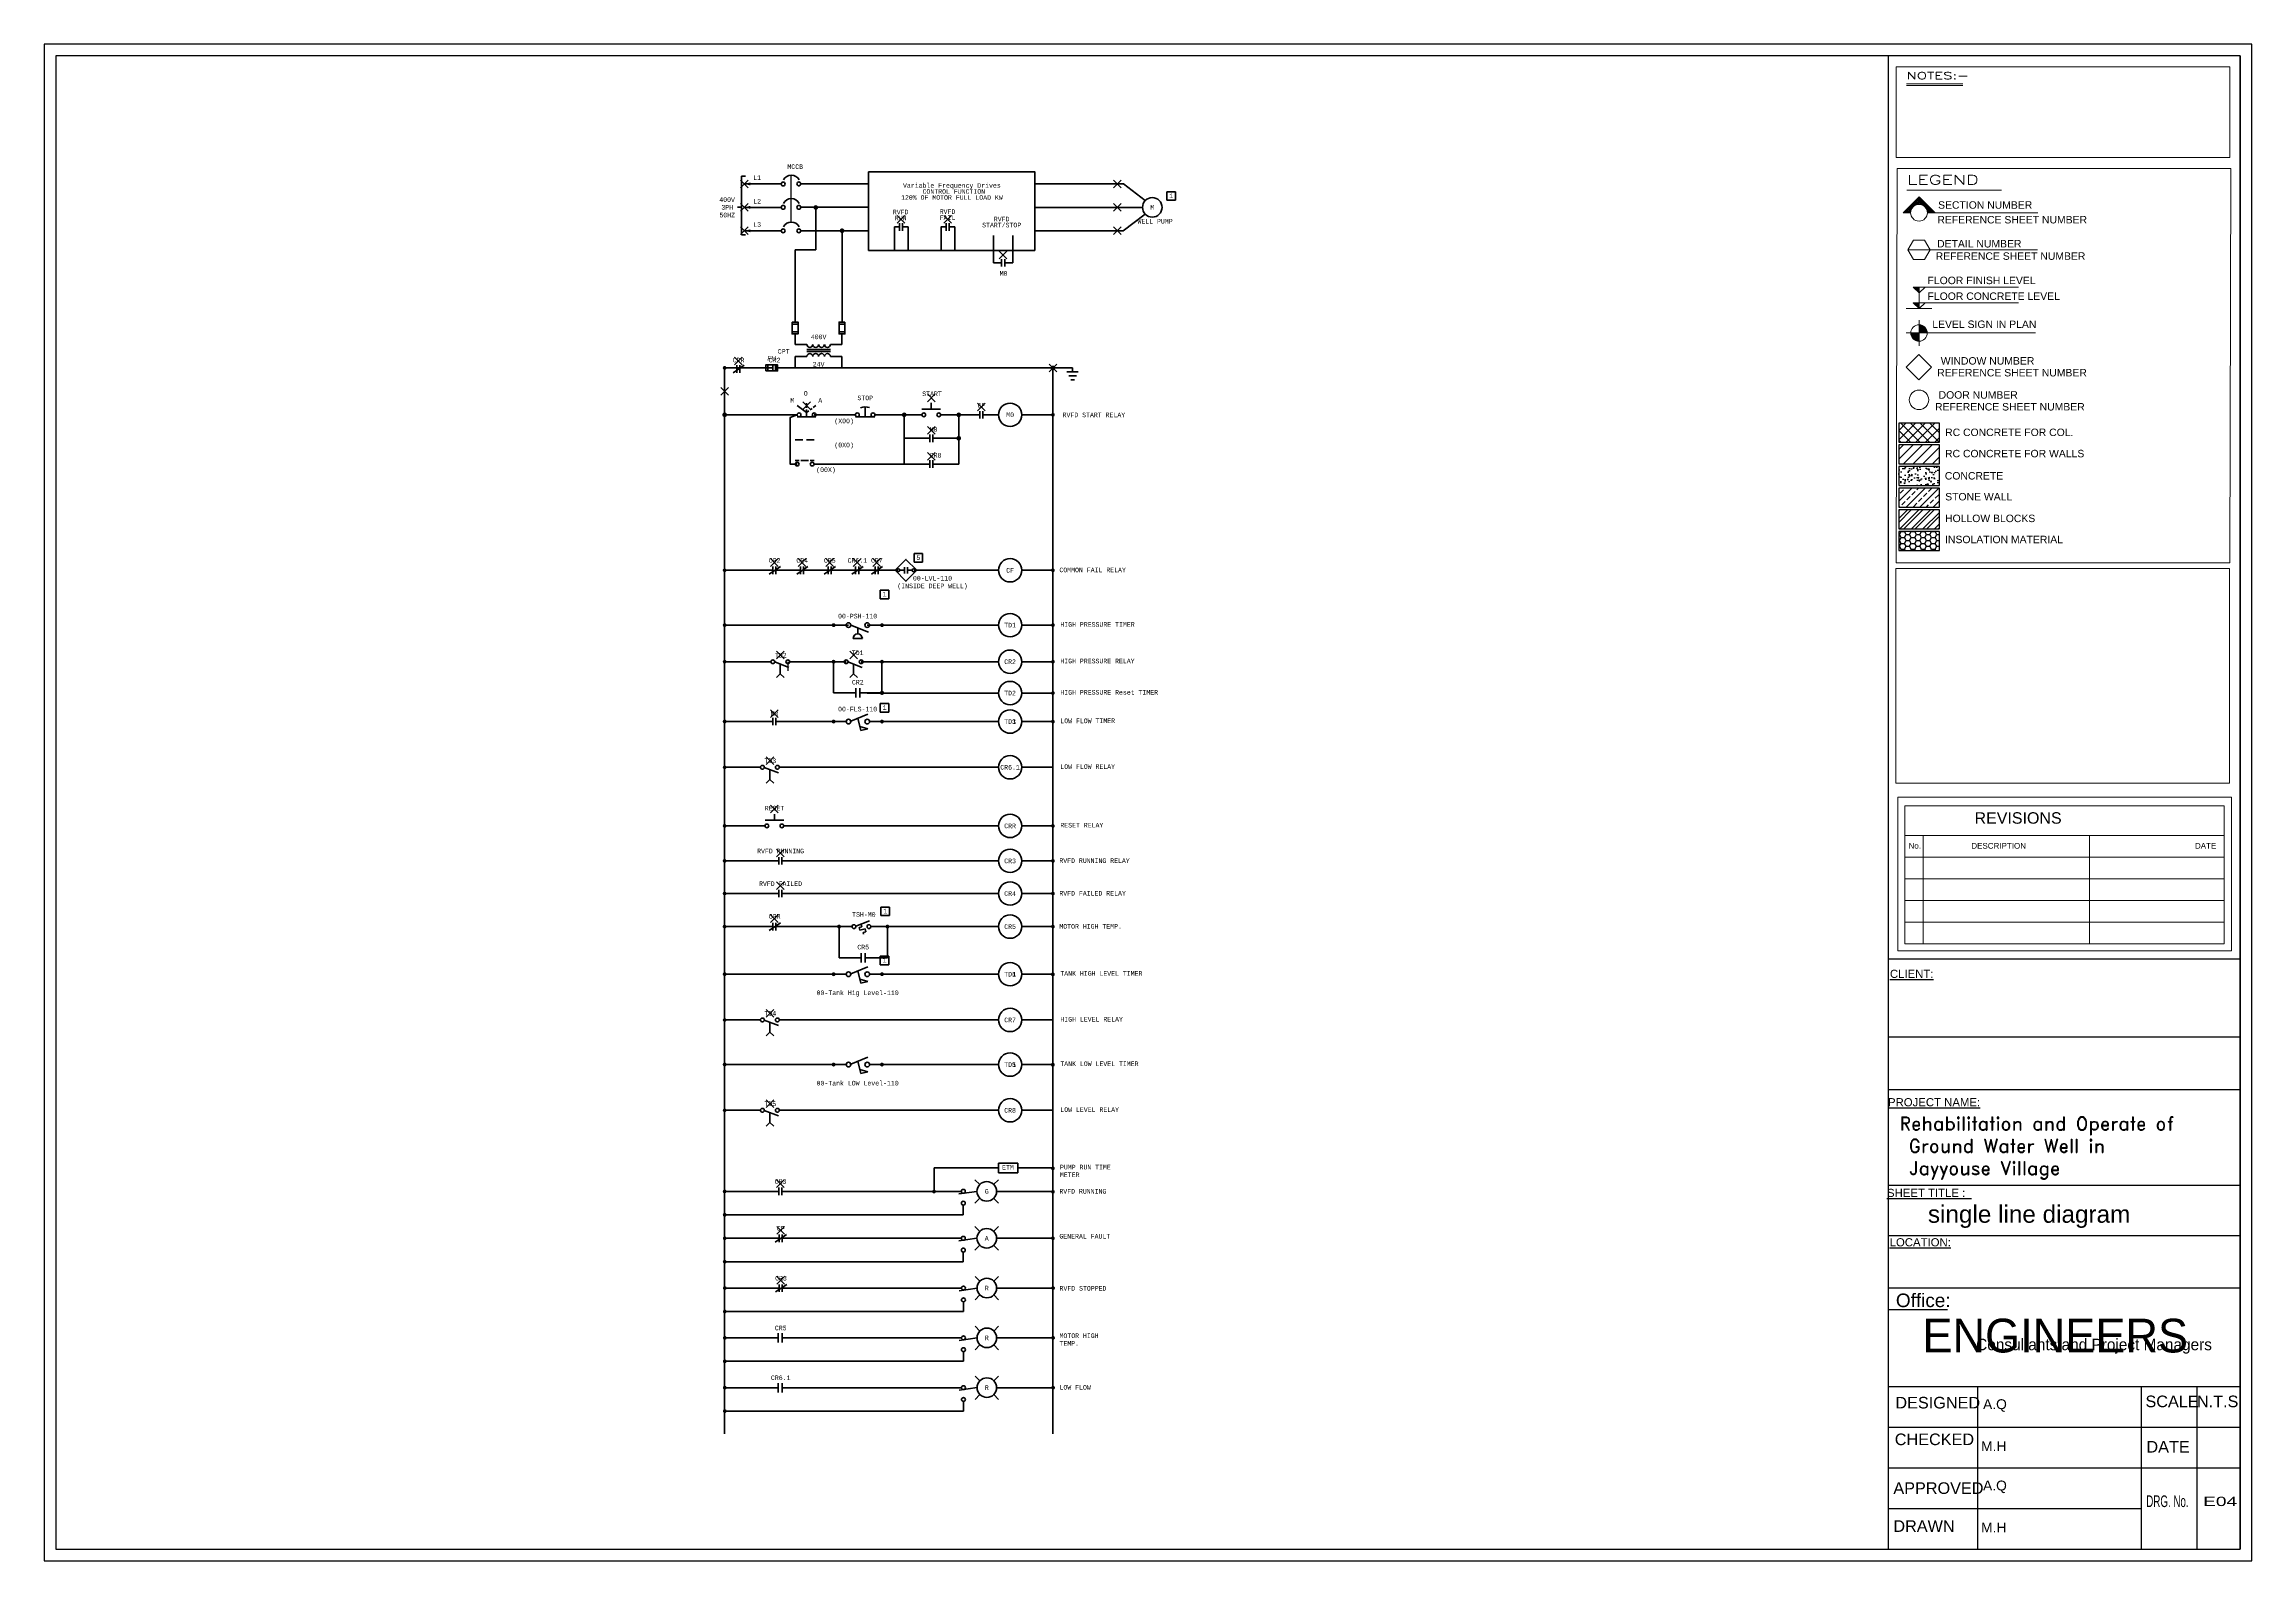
# Model space of a CAD drawing. Header units: inches. Extents: x 191440 to 383551, y 141448 to 284946.
# Drawn here: x 191784 to 191841.5, y 141489.1 to 141528.6 of the extents above; entities that cross this region are included whole.
import ezdxf
from ezdxf.enums import TextEntityAlignment as Align

# ---------------------------------------------------------------- set-up
doc = ezdxf.new("R2010")
doc.units = ezdxf.units.IN
doc.header["$MEASUREMENT"] = 0
doc.header["$PDMODE"] = 3
doc.header["$PDSIZE"] = 0.1
doc.linetypes.add('HIDDEN', pattern=[9.525, 6.35, -3.175])
for name, color, linetype in [('dim-f', 8, 'Continuous'), ('I - Outline', 60, 'Continuous'), ('VP', 7, 'Continuous')]:
    doc.layers.add(name, color=color, linetype=linetype)
for name, color, linetype, lineweight in [('E-ANNO-SYMB-1', 1, 'Continuous', 211), ('E-ANNO-TEXT-2', 7, 'Continuous', 211), ('E-ANNO-TEXT-2 @ 1 (1)', 7, 'Continuous', 211), ('E-ANNO-TEXT-2 @ 1 (2)', 7, 'Continuous', 211), ('E-SCHM-LINE', 4, 'Continuous', 50), ('E-SCHM-SYMB', 1, 'Continuous', 50), ('G-ANNO-TEXT', 7, 'Continuous', 13)]:
    doc.layers.add(name, color=color, linetype=linetype, lineweight=lineweight)
doc.layers.add('G-NPLT', color=252, linetype='Continuous', lineweight=25, plot=False)
doc.styles.add('5MM', font='simplex.shx', dxfattribs={"height": 1.25})
doc.styles.add('MONOSPACE', font='monosi.ttf', dxfattribs={"width": 0.9999})
doc.styles.add('ROMAND10', font='ROMAND.shx', dxfattribs={"height": 0.2})
doc.styles.add('ROMANT', font='ROMAND.SHX')
doc.styles.get("Standard").update_dxf_attribs({"font": 'txt.shx', "height": 0.2})
doc.styles.add('Style-Arial', font='arial.ttf')
doc.styles.add('STYLE7', font='swissi.ttf')

# ---------------------------------------------------------------- blocks, each defined once
blk = doc.blocks.new('MOTOR_2')
at = {"layer": 'E-SCHM-SYMB', "linetype": 'Continuous', "lineweight": 50}
blk.add_circle((0.06, -2.53), 2.5, dxfattribs=at)
blk = doc.blocks.new('SCM04_2')
at = {"layer": 'E-SCHM-SYMB', "linetype": 'Continuous', "lineweight": 50}
for p, q in [((0, 0), (0, -25.4)), ((-36.576, -25.4), (36.576, -25.4)), ((25.4, -50.8), (-23.876, -50.8)), ((-11.176, -76.2), (14.224, -76.2))]:
    blk.add_line(p, q, dxfattribs=at)
blk = doc.blocks.new('DOT_2')
at = {"layer": 'E-SCHM-SYMB', "linetype": 'Continuous', "lineweight": 50}
h = blk.add_hatch(color=256, dxfattribs=at)
edge = h.paths.add_edge_path()
edge.add_arc((0.83, 0.12), 0.502, 0, 360)
blk = doc.blocks.new('CC_2')
at = {"layer": 'E-SCHM-SYMB', "linetype": 'Continuous', "lineweight": 50}
blk.add_blockref('DOT_2', (-0.832, -0.118), dxfattribs=at)
blk = doc.blocks.new('SCM01_2')
at = {"layer": 'E-SCHM-SYMB', "linetype": 'Continuous', "lineweight": 50, "xscale": 25.4, "yscale": 25.4, "zscale": 25.4}
blk.add_blockref('CC_2', (0, 0), dxfattribs=at)
blk = doc.blocks.new('SC02A')
at = {"layer": 'E-SCHM-SYMB', "linetype": 'Continuous', "lineweight": 50}
for p, q in [((-0.0254, 46.9646), (152.3746, 46.9646)), ((76.1746, 46.9646), (76.1746, 96.52))]:
    blk.add_line(p, q, dxfattribs=at)
for centre in [(15.24, 0), (137.16, 0)]:
    blk.add_circle(centre, 15.24, dxfattribs=at)
at = {"layer": 'E-SCHM-SYMB', "linetype": 'Continuous', "lineweight": 25}
blk.add_point((76.2, 137.8458), dxfattribs=at)
blk = doc.blocks.new('SC04E')
at = {"layer": 'E-SCHM-SYMB', "linetype": 'Continuous', "lineweight": 50}
for p, q in [((0, -30.48), (0, 30.48)), ((25.4, -30.48), (25.4, 30.48))]:
    blk.add_line(p, q, dxfattribs=at)
at = {"layer": 'E-SCHM-SYMB', "linetype": 'Continuous', "lineweight": 25}
blk.add_point((12.7, 63.5), dxfattribs=at)
blk = doc.blocks.new('SC04C')
at = {"layer": 'E-SCHM-SYMB', "linetype": 'Continuous', "lineweight": 50}
for p, q in [((-30.48, -30.48), (60.96, 30.48)), ((0, -30.48), (0, 30.48)), ((25.4, -30.48), (25.4, 30.48))]:
    blk.add_line(p, q, dxfattribs=at)
at = {"layer": 'E-SCHM-SYMB', "linetype": 'Continuous', "lineweight": 25}
blk.add_point((12.7, 63.5), dxfattribs=at)
blk = doc.blocks.new('SC03A_1')
at = {"layer": 'E-SCHM-SYMB'}
for p, q in [((8.5, 0), (-1.3, -1.4)), ((10, 3.7), (7.4, 6.3)), ((17.5, 3.7), (20.1, 6.3)), ((10, -3.7), (7.4, -6.4)), ((17.5, -3.7), (20.1, -6.4))]:
    blk.add_line(p, q, dxfattribs=at)
for centre, radius in [((1.1, 0), 1.06), ((13.8, 0), 5.29), ((1.1, -6.4), 1.06)]:
    blk.add_circle(centre, radius, dxfattribs=at)
at = {"layer": 'G-ANNO-TEXT', "style": 'Style-Arial'}
blk.add_attdef('color', text='', height=3.05, dxfattribs=at).set_placement((13.8, 0), align=Align.MIDDLE_CENTER)
blk = doc.blocks.new('*U277')
at = {"layer": 'E-ANNO-TEXT-2'}
ref = blk.add_blockref('SC03A_1', (191807.887, 141498.697), dxfattribs=dict(at, xscale=0.04808846015417836, yscale=0.04808846015417836, zscale=0.04808846015417836))
ref.add_attrib('color', 'G', dxfattribs={"layer": 'E-ANNO-TEXT-2 @ 1 (2)', "height": 0.12, "style": 'MONOSPACE'}).set_placement((191808.549, 141498.697), align=Align.MIDDLE_CENTER)
blk = doc.blocks.new('*U278')
at = {"layer": 'E-ANNO-TEXT-2'}
ref = blk.add_blockref('SC03A_1', (191807.887, 141497.475), dxfattribs=dict(at, xscale=0.04808846015417836, yscale=0.04808846015417836, zscale=0.04808846015417836))
ref.add_attrib('color', 'A', dxfattribs={"layer": 'E-ANNO-TEXT-2 @ 1 (2)', "height": 0.12, "style": 'MONOSPACE'}).set_placement((191808.549, 141497.475), align=Align.MIDDLE_CENTER)
blk = doc.blocks.new('*U279')
at = {"layer": 'E-ANNO-TEXT-2'}
ref = blk.add_blockref('SC03A_1', (191807.89, 141496.178), dxfattribs=dict(at, xscale=0.04808846015417836, yscale=0.04808846015417836, zscale=0.04808846015417836))
ref.add_attrib('color', 'R', dxfattribs={"layer": 'E-ANNO-TEXT-2 @ 1 (2)', "height": 0.12, "style": 'MONOSPACE'}).set_placement((191808.552, 141496.178), align=Align.MIDDLE_CENTER)
blk = doc.blocks.new('SC02B')
at = {"layer": 'E-SCHM-SYMB', "linetype": 'Continuous', "lineweight": 50}
for p, q in [((76.2, -15.4432), (76.2, 34.1376)), ((0, -15.4432), (152.4, -15.4432))]:
    blk.add_line(p, q, dxfattribs=at)
for centre in [(15.24, 0), (137.16, 0)]:
    blk.add_circle(centre, 15.24, dxfattribs=at)
at = {"layer": 'E-SCHM-SYMB', "linetype": 'Continuous', "lineweight": 25}
blk.add_point((76.2, 75.4634), dxfattribs=at)
blk = doc.blocks.new('FUSE_3')
at = {"layer": 'E-SCHM-SYMB', "color": 1, "linetype": 'Continuous', "lineweight": 50}
for p, q in [((0.5, 0.75), (0.5, -0.75)), ((2.5, -0.75), (2.5, 0.75))]:
    blk.add_line(p, q, dxfattribs=at)
at = {"layer": 'E-SCHM-SYMB', "color": 1, "linetype": 'Continuous', "lineweight": 50, "flags": 128}
blk.add_lwpolyline([(0, -0.75), (0, 0.75), (3, 0.75), (3, -0.75), (0, -0.75)], dxfattribs=at)
blk = doc.blocks.new('*U263')
at = {"layer": 'E-SCHM-SYMB', "color": 1, "linetype": 'Continuous', "lineweight": 50}
for centre in [(-2.25, 0.38), (-0.75, 0.38), (0.75, 0.38), (2.25, 0.38)]:
    blk.add_arc(centre, 0.75, 180, 0, dxfattribs=at)
blk = doc.blocks.new('SC05D')
at = {"layer": 'E-SCHM-SYMB', "linetype": 'Continuous', "lineweight": 35}
for p, q in [((76, 0), (38, 0)), ((76, 25), (76, -25)), ((102, 25), (102, -25)), ((140, 0), (102, 0))]:
    blk.add_line(p, q, dxfattribs=at)
at = {"layer": 'E-SCHM-SYMB', "linetype": 'Continuous', "lineweight": 35, "flags": 128}
blk.add_lwpolyline([(0, 0), (89, 89), (178, 0), (89, -89)], close=True, dxfattribs=at)
at = {"layer": 'E-SCHM-SYMB', "linetype": 'Continuous', "lineweight": 35}
for centre in [(27, 0), (151, 0)]:
    blk.add_circle(centre, 11.4, dxfattribs=at)
blk = doc.blocks.new('*U280')
at = {"layer": 'E-ANNO-TEXT-2'}
ref = blk.add_blockref('SC03A_1', (191807.89, 141494.881), dxfattribs=dict(at, xscale=0.04808846015417836, yscale=0.04808846015417836, zscale=0.04808846015417836))
ref.add_attrib('color', 'R', dxfattribs={"layer": 'E-ANNO-TEXT-2 @ 1 (2)', "height": 0.12, "style": 'MONOSPACE'}).set_placement((191808.552, 141494.881), align=Align.MIDDLE_CENTER)
blk = doc.blocks.new('*U281')
at = {"layer": 'E-ANNO-TEXT-2'}
ref = blk.add_blockref('SC03A_1', (191807.89, 141493.585), dxfattribs=dict(at, xscale=0.04808846015417836, yscale=0.04808846015417836, zscale=0.04808846015417836))
ref.add_attrib('color', 'R', dxfattribs={"layer": 'E-ANNO-TEXT-2 @ 1 (2)', "height": 0.12, "style": 'MONOSPACE'}).set_placement((191808.552, 141493.585), align=Align.MIDDLE_CENTER)
blk = doc.blocks.new('SC04F')
at = {"layer": 'E-SCHM-SYMB', "linetype": 'Continuous', "lineweight": 50}
for p, q in [((30, -1), (146, -46)), ((76, -98), (76, -19))]:
    blk.add_line(p, q, dxfattribs=at)
at = {"layer": 'E-SCHM-SYMB', "linetype": 'Continuous', "lineweight": 50, "flags": 128}
blk.add_lwpolyline([(45, -128), (76, -98), (107, -128)], dxfattribs=at)
at = {"layer": 'E-SCHM-SYMB', "linetype": 'Continuous', "lineweight": 50}
for centre in [(15, 0), (137, 0)]:
    blk.add_circle(centre, 15.2, dxfattribs=at)
at = {"layer": 'E-SCHM-SYMB', "linetype": 'Continuous', "lineweight": 25}
blk.add_point((76, 54), dxfattribs=at)
blk = doc.blocks.new('SC06B')
at = {"layer": 'E-SCHM-SYMB', "linetype": 'Continuous', "lineweight": 50}
for p, q in [((31, -1), (146, -46)), ((45, -86), (106, -86)), ((76, -19), (76, -57))]:
    blk.add_line(p, q, dxfattribs=at)
for centre in [(15, 0), (137, 0)]:
    blk.add_circle(centre, 15.2, dxfattribs=at)
blk.add_arc((75, -88), 30.5, 2.0239, 177.82, dxfattribs=at)
blk = doc.blocks.new('engineers')
at = {"layer": 'dim-f', "char_height": 1.25, "attachment_point": 1, "style": '5MM'}
for s, width, insert in [('\\pt0.5;{\\fGill Sans MT|b0|i0|c0|p34;\\H1.08x;\\C30;\\c2254834;ENGINEERS\\P\\ptz;   \\P\\H0.92593x;  }', 116.5, (16.033, 18.44)), ('{\\fGill Sans MT|b0|i0|c0|p34;\\H1.08x;\\C152;\\c12285479; \\H0.34074x;Consultants and Project Managers}', 11.50217, (17.683, 17.64))]:
    blk.add_mtext_dynamic_manual_height_columns(s, width=width, gutter_width=6.25, heights=[0], dxfattribs=dict(at, insert=insert))

msp = doc.modelspace()

# ---------------------------------------------------------------- hatches: boundary and pattern name
at = {"layer": 'E-SCHM-SYMB', "linetype": 'Continuous', "lineweight": 50}
h = msp.add_hatch(color=1, dxfattribs=at)
edge = h.paths.add_edge_path()
edge.add_arc((191804.09743, 141524.32119), 0.06107, 0, 360)
h = msp.add_hatch(color=1, dxfattribs=at)
edge = h.paths.add_edge_path()
edge.add_arc((191804.78244, 141523.7159), 0.06107, 0, 360)
at = {"layer": 'E-SCHM-SYMB'}
h = msp.add_hatch(color=256, dxfattribs=at)
edge = h.paths.add_edge_path()
edge.add_arc((191801.72375, 141520.14302), 0.04903, 0, 360)
h = msp.add_hatch(color=256, dxfattribs=at)
edge = h.paths.add_edge_path()
edge.add_arc((191801.72375, 141520.14302), 0.04903, 0, 360)
h = msp.add_hatch(color=256, dxfattribs=at)
edge = h.paths.add_edge_path()
edge.add_arc((191801.72375, 141520.14302), 0.04903, 0, 360)
at = {"layer": 'E-SCHM-SYMB', "linetype": 'Continuous', "lineweight": 50}
h = msp.add_hatch(color=256, dxfattribs=at)
edge = h.paths.add_edge_path()
edge.add_arc((191810.27525, 141520.14277), 0.06107, 0, 360)
at = {"layer": 'E-SCHM-SYMB'}
h = msp.add_hatch(color=256, dxfattribs=at)
edge = h.paths.add_edge_path()
edge.add_arc((191810.27378, 141520.14299), 0.04903, 0, 360)
h = msp.add_hatch(color=256, dxfattribs=at)
edge = h.paths.add_edge_path()
edge.add_arc((191810.27378, 141520.14299), 0.04903, 0, 360)
h = msp.add_hatch(color=256, dxfattribs=at)
edge = h.paths.add_edge_path()
edge.add_arc((191810.27378, 141520.14299), 0.04903, 0, 360)
h = msp.add_hatch(color=256, dxfattribs=at)
edge = h.paths.add_edge_path()
edge.add_arc((191810.27378, 141520.14299), 0.04903, 0, 360)
h = msp.add_hatch(color=256, dxfattribs=at)
edge = h.paths.add_edge_path()
edge.add_arc((191810.27378, 141520.14299), 0.04903, 0, 360)
h = msp.add_hatch(color=256, dxfattribs=at)
edge = h.paths.add_edge_path()
edge.add_arc((191801.72365, 141518.92162), 0.06107, 0, 360)
h = msp.add_hatch(color=256, dxfattribs=at)
edge = h.paths.add_edge_path()
edge.add_arc((191806.40091, 141518.92162), 0.06107, 0, 360)
h = msp.add_hatch(color=256, dxfattribs=at)
edge = h.paths.add_edge_path()
edge.add_arc((191807.82091, 141518.92162), 0.06107, 0, 360)
h = msp.add_hatch(color=256, dxfattribs=at)
edge = h.paths.add_edge_path()
edge.add_arc((191810.27378, 141518.92162), 0.04903, 0, 360)
h = msp.add_hatch(color=256, dxfattribs=at)
edge = h.paths.add_edge_path()
edge.add_arc((191807.82091, 141518.31089), 0.06107, 0, 360)
h = msp.add_hatch(color=256, dxfattribs=at)
edge = h.paths.add_edge_path()
edge.add_arc((191801.72283, 141514.87152), 0.04903, 0, 360)
h = msp.add_hatch(color=256, dxfattribs=at)
edge = h.paths.add_edge_path()
edge.add_arc((191810.27296, 141514.87152), 0.04903, 0, 360)
h = msp.add_hatch(color=256, dxfattribs=at)
edge = h.paths.add_edge_path()
edge.add_arc((191801.72375, 141513.44444), 0.04903, 0, 360)
h = msp.add_hatch(color=256, dxfattribs=at)
edge = h.paths.add_edge_path()
edge.add_arc((191804.56177, 141513.44441), 0.05107, 0, 360)
h = msp.add_hatch(color=256, dxfattribs=at)
edge = h.paths.add_edge_path()
edge.add_arc((191805.82141, 141513.44441), 0.05107, 0, 360)
h = msp.add_hatch(color=256, dxfattribs=at)
edge = h.paths.add_edge_path()
edge.add_arc((191810.27378, 141513.44441), 0.04903, 0, 360)
h = msp.add_hatch(color=256, dxfattribs=at)
edge = h.paths.add_edge_path()
edge.add_arc((191801.72375, 141512.49082), 0.04903, 0, 360)
h = msp.add_hatch(color=256, dxfattribs=at)
edge = h.paths.add_edge_path()
edge.add_arc((191804.56177, 141512.49079), 0.05107, 0, 360)
h = msp.add_hatch(color=256, dxfattribs=at)
edge = h.paths.add_edge_path()
edge.add_arc((191805.82141, 141512.49079), 0.05107, 0, 360)
h = msp.add_hatch(color=256, dxfattribs=at)
edge = h.paths.add_edge_path()
edge.add_arc((191810.27378, 141512.49079), 0.04903, 0, 360)
h = msp.add_hatch(color=256, dxfattribs=at)
edge = h.paths.add_edge_path()
edge.add_arc((191805.82141, 141511.68501), 0.05107, 0, 360)
h = msp.add_hatch(color=256, dxfattribs=at)
edge = h.paths.add_edge_path()
edge.add_arc((191805.82141, 141511.67559), 0.05107, 0, 360)
h = msp.add_hatch(color=256, dxfattribs=at)
edge = h.paths.add_edge_path()
edge.add_arc((191810.27378, 141511.67559), 0.04903, 0, 360)
h = msp.add_hatch(color=256, dxfattribs=at)
edge = h.paths.add_edge_path()
edge.add_arc((191801.72375, 141510.93482), 0.04903, 0, 360)
h = msp.add_hatch(color=256, dxfattribs=at)
edge = h.paths.add_edge_path()
edge.add_arc((191801.72375, 141510.93205), 0.04903, 0, 360)
h = msp.add_hatch(color=256, dxfattribs=at)
edge = h.paths.add_edge_path()
edge.add_arc((191801.72375, 141510.93205), 0.04903, 0, 360)
h = msp.add_hatch(color=256, dxfattribs=at)
edge = h.paths.add_edge_path()
edge.add_arc((191804.56177, 141510.93202), 0.05107, 0, 360)
h = msp.add_hatch(color=256, dxfattribs=at)
edge = h.paths.add_edge_path()
edge.add_arc((191804.56177, 141510.93202), 0.05107, 0, 360)
h = msp.add_hatch(color=256, dxfattribs=at)
edge = h.paths.add_edge_path()
edge.add_arc((191805.82141, 141510.93202), 0.05107, 0, 360)
h = msp.add_hatch(color=256, dxfattribs=at)
edge = h.paths.add_edge_path()
edge.add_arc((191805.82141, 141510.93202), 0.05107, 0, 360)
h = msp.add_hatch(color=256, dxfattribs=at)
edge = h.paths.add_edge_path()
edge.add_arc((191810.27378, 141510.93202), 0.04903, 0, 360)
h = msp.add_hatch(color=256, dxfattribs=at)
edge = h.paths.add_edge_path()
edge.add_arc((191810.27378, 141510.93202), 0.04903, 0, 360)
h = msp.add_hatch(color=256, dxfattribs=at)
edge = h.paths.add_edge_path()
edge.add_arc((191801.72375, 141509.74124), 0.04903, 0, 360)
h = msp.add_hatch(color=256, dxfattribs=at)
edge = h.paths.add_edge_path()
edge.add_arc((191801.72375, 141508.21508), 0.04903, 0, 360)
h = msp.add_hatch(color=256, dxfattribs=at)
edge = h.paths.add_edge_path()
edge.add_arc((191810.27378, 141508.21505), 0.04903, 0, 360)
h = msp.add_hatch(color=256, dxfattribs=at)
edge = h.paths.add_edge_path()
edge.add_arc((191801.72246, 141507.30387), 0.04903, 0, 360)
h = msp.add_hatch(color=256, dxfattribs=at)
edge = h.paths.add_edge_path()
edge.add_arc((191810.27378, 141507.30387), 0.04903, 0, 360)
h = msp.add_hatch(color=256, dxfattribs=at)
edge = h.paths.add_edge_path()
edge.add_arc((191801.72246, 141506.45372), 0.04903, 0, 360)
h = msp.add_hatch(color=256, dxfattribs=at)
edge = h.paths.add_edge_path()
edge.add_arc((191810.27378, 141506.45372), 0.04903, 0, 360)
h = msp.add_hatch(color=256, dxfattribs=at)
edge = h.paths.add_edge_path()
edge.add_arc((191801.72246, 141505.59234), 0.04903, 0, 360)
h = msp.add_hatch(color=256, dxfattribs=at)
edge = h.paths.add_edge_path()
edge.add_arc((191804.70336, 141505.59223), 0.05107, 0, 360)
h = msp.add_hatch(color=256, dxfattribs=at)
edge = h.paths.add_edge_path()
edge.add_arc((191805.963, 141505.59223), 0.05107, 0, 360)
h = msp.add_hatch(color=256, dxfattribs=at)
edge = h.paths.add_edge_path()
edge.add_arc((191810.27378, 141505.59234), 0.04903, 0, 360)
h = msp.add_hatch(color=256, dxfattribs=at)
edge = h.paths.add_edge_path()
edge.add_arc((191801.72375, 141504.35486), 0.04903, 0, 360)
h = msp.add_hatch(color=256, dxfattribs=at)
edge = h.paths.add_edge_path()
edge.add_arc((191801.72375, 141504.3521), 0.04903, 0, 360)
h = msp.add_hatch(color=256, dxfattribs=at)
edge = h.paths.add_edge_path()
edge.add_arc((191801.72375, 141504.3521), 0.04903, 0, 360)
h = msp.add_hatch(color=256, dxfattribs=at)
edge = h.paths.add_edge_path()
edge.add_arc((191804.56177, 141504.35207), 0.05107, 0, 360)
h = msp.add_hatch(color=256, dxfattribs=at)
edge = h.paths.add_edge_path()
edge.add_arc((191804.56177, 141504.35207), 0.05107, 0, 360)
h = msp.add_hatch(color=256, dxfattribs=at)
edge = h.paths.add_edge_path()
edge.add_arc((191805.82141, 141504.35207), 0.05107, 0, 360)
h = msp.add_hatch(color=256, dxfattribs=at)
edge = h.paths.add_edge_path()
edge.add_arc((191805.82141, 141504.35207), 0.05107, 0, 360)
h = msp.add_hatch(color=256, dxfattribs=at)
edge = h.paths.add_edge_path()
edge.add_arc((191810.27249, 141504.34392), 0.04903, 0, 360)
h = msp.add_hatch(color=256, dxfattribs=at)
edge = h.paths.add_edge_path()
edge.add_arc((191810.27378, 141504.35207), 0.04903, 0, 360)
h = msp.add_hatch(color=256, dxfattribs=at)
edge = h.paths.add_edge_path()
edge.add_arc((191810.27378, 141504.35207), 0.04903, 0, 360)
h = msp.add_hatch(color=256, dxfattribs=at)
edge = h.paths.add_edge_path()
edge.add_arc((191801.72375, 141503.16128), 0.04903, 0, 360)
h = msp.add_hatch(color=256, dxfattribs=at)
edge = h.paths.add_edge_path()
edge.add_arc((191801.72375, 141502.00151), 0.04903, 0, 360)
h = msp.add_hatch(color=256, dxfattribs=at)
edge = h.paths.add_edge_path()
edge.add_arc((191801.72375, 141501.99874), 0.04903, 0, 360)
h = msp.add_hatch(color=256, dxfattribs=at)
edge = h.paths.add_edge_path()
edge.add_arc((191801.72375, 141501.99874), 0.04903, 0, 360)
h = msp.add_hatch(color=256, dxfattribs=at)
edge = h.paths.add_edge_path()
edge.add_arc((191804.56177, 141501.99871), 0.05107, 0, 360)
h = msp.add_hatch(color=256, dxfattribs=at)
edge = h.paths.add_edge_path()
edge.add_arc((191804.56177, 141501.99871), 0.05107, 0, 360)
h = msp.add_hatch(color=256, dxfattribs=at)
edge = h.paths.add_edge_path()
edge.add_arc((191805.82141, 141501.99871), 0.05107, 0, 360)
h = msp.add_hatch(color=256, dxfattribs=at)
edge = h.paths.add_edge_path()
edge.add_arc((191805.82141, 141501.99871), 0.05107, 0, 360)
h = msp.add_hatch(color=256, dxfattribs=at)
edge = h.paths.add_edge_path()
edge.add_arc((191810.27249, 141501.99057), 0.04903, 0, 360)
h = msp.add_hatch(color=256, dxfattribs=at)
edge = h.paths.add_edge_path()
edge.add_arc((191810.27378, 141501.99871), 0.04903, 0, 360)
h = msp.add_hatch(color=256, dxfattribs=at)
edge = h.paths.add_edge_path()
edge.add_arc((191810.27378, 141501.99871), 0.04903, 0, 360)
h = msp.add_hatch(color=256, dxfattribs=at)
edge = h.paths.add_edge_path()
edge.add_arc((191801.72375, 141500.80793), 0.04903, 0, 360)
h = msp.add_hatch(color=256, dxfattribs=at)
edge = h.paths.add_edge_path()
edge.add_arc((191810.27368, 141499.29631), 0.04903, 0, 360)
h = msp.add_hatch(color=256, dxfattribs=at)
edge = h.paths.add_edge_path()
edge.add_arc((191801.72365, 141498.69598), 0.04903, 0, 360)
h = msp.add_hatch(color=256, dxfattribs=at)
edge = h.paths.add_edge_path()
edge.add_arc((191807.17765, 141498.69187), 0.04903, 0, 360)
h = msp.add_hatch(color=256, dxfattribs=at)
edge = h.paths.add_edge_path()
edge.add_arc((191810.27368, 141498.68625), 0.04903, 0, 360)
h = msp.add_hatch(color=256, dxfattribs=at)
edge = h.paths.add_edge_path()
edge.add_arc((191801.72494, 141498.08646), 0.04903, 0, 360)
h = msp.add_hatch(color=256, dxfattribs=at)
edge = h.paths.add_edge_path()
edge.add_arc((191801.72483, 141497.47507), 0.04903, 0, 360)
h = msp.add_hatch(color=256, dxfattribs=at)
edge = h.paths.add_edge_path()
edge.add_arc((191810.27486, 141497.47507), 0.04903, 0, 360)
h = msp.add_hatch(color=256, dxfattribs=at)
edge = h.paths.add_edge_path()
edge.add_arc((191810.27486, 141497.47507), 0.04903, 0, 360)
h = msp.add_hatch(color=256, dxfattribs=at)
edge = h.paths.add_edge_path()
edge.add_arc((191801.72483, 141496.86435), 0.04903, 0, 360)
h = msp.add_hatch(color=256, dxfattribs=at)
edge = h.paths.add_edge_path()
edge.add_arc((191801.72797, 141496.17824), 0.04903, 0, 360)
h = msp.add_hatch(color=256, dxfattribs=at)
edge = h.paths.add_edge_path()
edge.add_arc((191810.278, 141496.17824), 0.04903, 0, 360)
h = msp.add_hatch(color=256, dxfattribs=at)
edge = h.paths.add_edge_path()
edge.add_arc((191810.278, 141496.17824), 0.04903, 0, 360)
h = msp.add_hatch(color=256, dxfattribs=at)
edge = h.paths.add_edge_path()
edge.add_arc((191801.72797, 141495.56752), 0.04903, 0, 360)
h = msp.add_hatch(color=256, dxfattribs=at)
edge = h.paths.add_edge_path()
edge.add_arc((191801.72797, 141494.88141), 0.04903, 0, 360)
h = msp.add_hatch(color=256, dxfattribs=at)
edge = h.paths.add_edge_path()
edge.add_arc((191810.278, 141494.88141), 0.04903, 0, 360)
h = msp.add_hatch(color=256, dxfattribs=at)
edge = h.paths.add_edge_path()
edge.add_arc((191810.278, 141494.88141), 0.04903, 0, 360)
h = msp.add_hatch(color=256, dxfattribs=at)
edge = h.paths.add_edge_path()
edge.add_arc((191801.72797, 141494.27069), 0.04903, 0, 360)
h = msp.add_hatch(color=256, dxfattribs=at)
edge = h.paths.add_edge_path()
edge.add_arc((191801.72797, 141493.58458), 0.04903, 0, 360)
h = msp.add_hatch(color=256, dxfattribs=at)
edge = h.paths.add_edge_path()
edge.add_arc((191810.278, 141493.58458), 0.04903, 0, 360)
h = msp.add_hatch(color=256, dxfattribs=at)
edge = h.paths.add_edge_path()
edge.add_arc((191810.278, 141493.58458), 0.04903, 0, 360)
h = msp.add_hatch(color=256, dxfattribs=at)
edge = h.paths.add_edge_path()
edge.add_arc((191801.72797, 141492.97386), 0.04903, 0, 360)
at = {"layer": 'I - Outline'}
h = msp.add_hatch(dxfattribs=at)
h.set_pattern_fill('ANSI37', color=8, scale=1.411978)
h.set_pattern_definition([(45, (190929.97985, 141491.80535), (-0.124802422, 0.124802422), []), (135, (190929.97985, 141491.80535), (-0.124802422, -0.124802422), [])])
h.paths.add_polyline_path([(191833.36352, 141518.70353), (191832.30454, 141518.70353), (191832.30454, 141518.20934), (191833.36352, 141518.20934)])
h = msp.add_hatch(dxfattribs=at)
h.set_pattern_fill('ANSI31', color=8, scale=1.411978)
h.set_pattern_definition([(45, (190929.97985, 141491.80535), (-0.124802422, 0.124802422), [])])
h.paths.add_polyline_path([(191833.36352, 141517.64455), (191833.36352, 141518.13874), (191832.30454, 141518.13874), (191832.30454, 141517.64455)])
h = msp.add_hatch(dxfattribs=at)
h.set_pattern_fill('AR-CONC', color=8, scale=0.042359)
h.set_pattern_definition([(50, (190929.97985, 141491.80535), (0.30382673, -0.026581394), [0.03176951, -0.34946461]), (355, (190929.97985, 141491.80535), (-0.05877416, 0.31862367), [0.02541561, -0.27957169]), (100.451444, (190930.00517, 141491.80313), (0.24505257, 0.29204228), [0.02699993, -0.29699922]), (46.1842, (190929.97985, 141491.89006), (0.45207645, -0.07011289), [0.04765426, -0.52419691]), (96.635635, (190930.01753, 141491.8842), (0.3959167, 0.41263027), [0.04049992, -0.44549908]), (351.184164, (190929.97985, 141491.89006), (0.3959167, 0.41263027), [0.03812341, -0.41935753]), (21, (190930.02221, 141491.86888), (0.25284593, -0.17054673), [0.03176951, -0.34946461]), (326, (190930.0222, 141491.86888), (0.10306678, 0.30716882), [0.02541561, -0.27957169]), (71.451445, (190930.04328, 141491.85467), (0.35591271, 0.13662209), [0.02699993, -0.29699922]), (37.5, (190929.97985, 141491.80535), (0.005150835, 0.141011662), [0, -0.27618294, 0, -0.283807623, 0, -0.28063067]), (7.5, (190929.97985, 141491.80535), (0.111434537, 0.167070224), [0, -0.161812704, 0, -0.269829038, 0, -0.10695735]), (327.5, (190929.88539, 141491.80535), (0.226123696, -0.009554096), [0, -0.105898367, 0, -0.330402904, 0, -0.438419238]), (317.5, (190929.84303, 141491.80535), (0.24703385, 0.042403816), [0, -0.137667877, 0, -0.219421416, 0, -0.3113412])])
h.paths.add_polyline_path([(191833.36352, 141517.57395), (191832.30454, 141517.57395), (191832.30454, 141517.07976), (191833.36352, 141517.07976)])
h = msp.add_hatch(dxfattribs=at)
h.set_pattern_fill('ANSI33', color=8, scale=0.988385)
h.set_pattern_definition([(45, (190929.97985, 141491.80535), (-0.17472339, 0.17472339), []), (45, (190930.15458, 141491.80535), (-0.17472339, 0.17472339), [0.123548094, -0.061774047])])
h.paths.add_polyline_path([(191833.36352, 141517.00916), (191832.30454, 141517.00916), (191832.30454, 141516.51496), (191833.36352, 141516.51496)])
h = msp.add_hatch(dxfattribs=at)
h.set_pattern_fill('ANSI32', color=8, scale=0.564791)
h.set_pattern_definition([(45, (190929.97985, 141491.80535), (-0.149762906, 0.149762906), []), (45, (190930.0797, 141491.80535), (-0.149762906, 0.149762906), [])])
h.paths.add_polyline_path([(191833.36352, 141516.44437), (191832.30454, 141516.44437), (191832.30454, 141515.95017), (191833.36352, 141515.95017)])
h = msp.add_hatch(dxfattribs=at)
h.set_pattern_fill('HONEY', color=8, scale=0.705989)
h.set_pattern_definition([(0, (190929.979854, 141491.805345), (0.132372958, 0.076425563), [0.088248639, -0.176497278]), (120, (190929.979854, 141491.805345), (-0.132372958, 0.076425563), [0.088248639, -0.176497278]), (60, (190929.979854, 141491.805345), (0, 0.152851126), [-0.176497278, 0.088248639])])
h.paths.add_polyline_path([(191833.36352, 141515.87957), (191832.30454, 141515.87957), (191832.30454, 141515.38538), (191833.36352, 141515.38538)])

# ---------------------------------------------------------------- linework, layer by layer
at = {"color": 1, "linetype": 'HIDDEN', "ltscale": 0.1}
msp.add_line((191803.36998, 141512.49087), (191803.36998, 141512.25721), dxfattribs=at)
msp.add_lwpolyline([(191841.5, 141528.57459), (191784, 141528.57459), (191784, 141489.07459), (191841.5, 141489.07459), (191841.5, 141528.57459)])
msp.add_lwpolyline([(191841.2, 141528.27459), (191784.3, 141528.27459), (191784.3, 141489.37459), (191841.2, 141489.37459)], close=True)
at = {"layer": 'E-ANNO-SYMB-1'}
for p, q in [((191802.26561, 141525.13869), (191802.16383, 141525.13869)), ((191802.16383, 141525.13869), (191802.16383, 141523.61188)), ((191802.16383, 141524.32602), (191802.05461, 141524.32602)), ((191802.16383, 141523.61188), (191802.26561, 141523.61188))]:
    msp.add_line(p, q, dxfattribs=at)
at = {"layer": 'E-SCHM-LINE'}
for p, q in [((191802.23849, 141524.93511), (191803.19722, 141524.93511)), ((191805.4706, 141524.9356), (191803.70615, 141524.9356)), ((191810.5926, 141524.93527, -45.34939), (191809.79946, 141524.93527, -45.34939)), ((191810.5926, 141524.93527, -45.34939), (191812.10878, 141524.93511, 45.34939)), ((191812.10878, 141524.93511, 45.34939), (191812.68022, 141524.50432, 45.34939)), ((191802.23849, 141524.32439), (191803.19722, 141524.32439)), ((191805.4706, 141524.32585), (191803.70587, 141524.32585)), ((191804.09743, 141524.32585), (191804.09743, 141523.21716)), ((191809.79946, 141524.32444, 45.34939), (191810.59232, 141524.32439, 45.34939)), ((191810.59232, 141524.32439, 45.34939), (191812.60569, 141524.32439, 45.34939)), ((191802.23849, 141523.71366), (191803.19722, 141523.71366)), ((191805.4706, 141523.71421), (191803.70633, 141523.71421)), ((191804.78239, 141523.71548), (191804.78239, 141521.33532)), ((191806.35752, 141523.81354, -45.34939), (191806.50355, 141523.81354, -45.34939)), ((191806.50355, 141523.81354, -45.34939), (191806.50355, 141523.5982, -45.34939)), ((191807.57103, 141523.81354, -45.34939), (191807.71706, 141523.81354, -45.34939)), ((191807.71706, 141523.81354, -45.34939), (191807.71706, 141523.5982, -45.34939)), ((191810.59277, 141523.71366, 45.34939), (191809.79946, 141523.71366, 45.34939)), ((191810.59277, 141523.71366, 45.34939), (191812.101, 141523.71366, 45.34939)), ((191812.101, 141523.71366, 45.34939), (191812.68022, 141524.14445, 45.34939)), ((191803.55855, 141523.21716), (191803.55855, 141521.33532)), ((191804.09743, 141523.21716), (191803.55855, 141523.21716)), ((191806.148, 141523.5982, -45.34939), (191806.148, 141523.20283, -45.34939)), ((191806.50355, 141523.5982, -45.34939), (191806.50355, 141523.20283, -45.34939)), ((191807.3615, 141523.5982, -45.34939), (191807.3615, 141523.20283, -45.34939)), ((191807.71706, 141523.5982, -45.34939), (191807.71706, 141523.20283, -45.34939)), ((191808.7237, 141522.88151, -45.34939), (191808.7237, 141523.58762, -45.34939)), ((191809.2306, 141522.88151, -45.34939), (191809.2306, 141523.58762, -45.34939)), ((191808.93565, 141522.88151, -45.34939), (191808.7237, 141522.88151, -45.34939)), ((191809.2306, 141522.88151, -45.34939), (191809.01708, 141522.88151, -45.34939)), ((191803.55855, 141520.75379), (191803.55855, 141521.02996)), ((191804.77926, 141521.02996), (191804.77926, 141520.75379)), ((191803.55781, 141520.44178), (191803.55781, 141520.14306)), ((191804.77926, 141520.14307), (191804.77926, 141520.44178)), ((191802.04019, 141520.14306), (191801.72365, 141520.14306)), ((191801.72365, 141492.38517), (191801.72365, 141520.14306)), ((191802.04019, 141520.14306), (191801.72365, 141520.14306)), ((191802.04019, 141520.14306), (191801.72365, 141520.14306)), ((191802.97912, 141520.14306), (191801.72365, 141520.14306)), ((191802.97912, 141520.14306), (191801.72365, 141520.14306)), ((191802.97912, 141520.14306), (191801.72365, 141520.14306)), ((191802.4612, 141520.14306), (191801.72365, 141520.14306)), ((191802.4612, 141520.14306), (191801.72365, 141520.14306)), ((191802.79565, 141520.14306), (191802.12162, 141520.14306)), ((191802.97912, 141520.14306), (191802.12162, 141520.14306)), ((191802.97912, 141520.14306), (191802.12162, 141520.14306)), ((191803.06055, 141520.14299), (191804.88848, 141520.14299)), ((191803.06055, 141520.14299), (191804.88848, 141520.14299)), ((191803.06055, 141520.14299), (191805.4992, 141520.14299)), ((191803.06055, 141520.14299), (191805.4992, 141520.14299)), ((191803.06055, 141520.14299), (191805.4992, 141520.14299)), ((191803.55781, 141520.14306), (191803.10101, 141520.14306)), ((191804.77926, 141520.14306), (191810.27525, 141520.14306)), ((191805.4992, 141520.14299), (191808.85477, 141520.14299)), ((191805.4992, 141520.14299), (191808.85477, 141520.14299)), ((191805.4992, 141520.14299), (191808.85477, 141520.14299)), ((191805.4992, 141520.14299), (191808.85477, 141520.14299)), ((191805.4992, 141520.14299), (191808.85477, 141520.14299)), ((191809.46244, 141520.14299), (191810.27378, 141520.14299)), ((191809.46244, 141520.14299), (191810.27378, 141520.14299)), ((191809.46244, 141520.14299), (191810.27378, 141520.14299)), ((191809.46244, 141520.14299), (191810.27378, 141520.14299)), ((191809.46244, 141520.14299), (191810.27378, 141520.14299)), ((191810.2732, 141520.14175), (191810.78213, 141520.14175)), ((191810.27378, 141492.38517), (191810.27525, 141520.14306)), ((191802.40207, 141518.92162), (191801.71925, 141518.92162)), ((191803.61281, 141518.92162), (191802.35354, 141518.92162)), ((191804.05253, 141518.92162), (191805.12834, 141518.92162)), ((191805.63728, 141518.92162), (191806.86055, 141518.92162)), ((191806.40091, 141517.6376), (191806.40091, 141518.92162)), ((191807.34913, 141518.92162), (191808.17203, 141518.92162)), ((191807.38537, 141518.92162), (191807.82091, 141518.92162)), ((191807.38537, 141518.92162), (191807.82091, 141518.92162)), ((191807.82091, 141517.6376), (191807.82091, 141518.92162)), ((191807.82091, 141518.92162), (191808.36955, 141518.92162)), ((191807.90234, 141518.92162), (191808.36955, 141518.92162)), ((191808.45098, 141518.92162), (191808.85477, 141518.92162)), ((191809.46244, 141518.92162), (191810.27378, 141518.92162)), ((191807.06768, 141518.31089), (191806.40091, 141518.31089)), ((191807.14911, 141518.31089), (191807.82091, 141518.31089)), ((191804.0529, 141517.6376), (191807.06768, 141517.6376)), ((191807.14911, 141517.6376), (191807.82091, 141517.6376)), ((191810.27506, 141494.565), (191810.27506, 141516.3273)), ((191802.97912, 141514.87152), (191801.72283, 141514.87152)), ((191803.06055, 141514.87164), (191803.69755, 141514.87164)), ((191806.2101, 141514.87152), (191803.77898, 141514.87152)), ((191808.85477, 141514.87152), (191806.68239, 141514.87152)), ((191810.27293, 141514.87152), (191809.46244, 141514.87152)), ((191803.06055, 141513.44441), (191801.72365, 141513.44448)), ((191803.06055, 141513.44441), (191804.94955, 141513.44441)), ((191805.43813, 141513.44441), (191808.85477, 141513.44441)), ((191809.46244, 141513.44441), (191810.27378, 141513.44441)), ((191802.93026, 141512.49087), (191801.72365, 141512.49087)), ((191803.41884, 141512.49079), (191804.88848, 141512.49079)), ((191804.56177, 141511.67892), (191804.56177, 141512.49079)), ((191805.27934, 141512.49079), (191808.85477, 141512.49079)), ((191805.82141, 141511.67892), (191805.82141, 141512.49079)), ((191809.46244, 141512.49079), (191810.27378, 141512.49079)), ((191805.1409, 141511.67892), (191804.56177, 141511.67892)), ((191805.24228, 141511.67892), (191805.82141, 141511.67892)), ((191805.43813, 141511.67559), (191808.85477, 141511.67559)), ((191809.46244, 141511.67559), (191810.27378, 141511.67559)), ((191802.97912, 141510.93209), (191801.72365, 141510.93209)), ((191802.97912, 141510.93209), (191801.72365, 141510.93209)), ((191803.06055, 141510.93202), (191804.88848, 141510.93202)), ((191803.06055, 141510.93202), (191804.88848, 141510.93202)), ((191805.4992, 141510.93202), (191808.85477, 141510.93202)), ((191805.4992, 141510.93202), (191808.85477, 141510.93202)), ((191809.46244, 141510.93202), (191810.27378, 141510.93202)), ((191809.46244, 141510.93202), (191810.27378, 141510.93202)), ((191802.65738, 141509.74128), (191801.72365, 141509.74128)), ((191803.14596, 141509.74121), (191804.88848, 141509.74121)), ((191804.88848, 141509.74121), (191808.85477, 141509.74121)), ((191809.46244, 141509.74121), (191810.27378, 141509.74121)), ((191801.723, 141508.21505), (191802.77563, 141508.21505)), ((191803.26421, 141508.21505), (191808.85477, 141508.21505)), ((191809.46244, 141508.21505), (191810.27378, 141508.21505)), ((191801.72246, 141507.30387), (191803.13313, 141507.30372)), ((191803.21456, 141507.30372), (191808.85477, 141507.30387)), ((191809.46244, 141507.30387), (191810.27378, 141507.30387)), ((191801.72246, 141506.45372), (191803.13313, 141506.45357)), ((191803.21456, 141506.45357), (191808.85477, 141506.45372)), ((191809.46244, 141506.45372), (191810.27378, 141506.45372)), ((191801.72246, 141505.59234), (191802.97912, 141505.59224)), ((191803.06055, 141505.59227), (191805.04228, 141505.59238)), ((191804.70336, 141504.78036), (191804.70336, 141505.59223)), ((191805.53086, 141505.59237), (191808.85477, 141505.59234)), ((191805.963, 141504.78036), (191805.963, 141505.59223)), ((191809.46244, 141505.59234), (191810.27378, 141505.59234)), ((191805.28249, 141504.78036), (191804.70336, 141504.78036)), ((191805.38387, 141504.78036), (191805.963, 141504.78036)), ((191802.97912, 141504.35214), (191801.72365, 141504.35214)), ((191802.97912, 141504.35214), (191801.72365, 141504.35214)), ((191802.97912, 141504.35207), (191804.88848, 141504.35207)), ((191803.06055, 141504.35207), (191804.88848, 141504.35207)), ((191805.4992, 141504.35207), (191808.85477, 141504.35207)), ((191805.4992, 141504.35207), (191808.85477, 141504.35207)), ((191809.46244, 141504.35207), (191810.27378, 141504.35207)), ((191809.46244, 141504.35207), (191810.27378, 141504.35207)), ((191802.65738, 141503.16132), (191801.72365, 141503.16132)), ((191803.14596, 141503.16125), (191804.88848, 141503.16125)), ((191804.88848, 141503.16125), (191808.85477, 141503.16125)), ((191809.46244, 141503.16125), (191810.27378, 141503.16125)), ((191802.97912, 141501.99879), (191801.72365, 141501.99879)), ((191802.97912, 141501.99879), (191801.72365, 141501.99879)), ((191802.97912, 141501.99871), (191804.88848, 141501.99871)), ((191803.06055, 141501.99871), (191804.88848, 141501.99871)), ((191805.4992, 141501.99871), (191808.85477, 141501.99871)), ((191805.4992, 141501.99871), (191808.85477, 141501.99871)), ((191809.46244, 141501.99871), (191810.27378, 141501.99871)), ((191809.46244, 141501.99871), (191810.27378, 141501.99871)), ((191802.65738, 141500.80797), (191801.72365, 141500.80797)), ((191803.14596, 141500.8079), (191804.88848, 141500.8079)), ((191804.88848, 141500.8079), (191808.85477, 141500.8079)), ((191809.46244, 141500.8079), (191810.27378, 141500.8079)), ((191807.18276, 141499.306), (191808.85435, 141499.30605)), ((191807.18276, 141498.69598), (191807.18276, 141499.306)), ((191809.35931, 141499.30605), (191810.27368, 141499.30605)), ((191801.72365, 141498.69598), (191803.13431, 141498.69583)), ((191803.21574, 141498.69583), (191807.88575, 141498.69598)), ((191807.93793, 141498.08646), (191807.93793, 141498.34092)), ((191808.80183, 141498.69598), (191810.27368, 141498.69598)), ((191801.72494, 141498.08646), (191807.93793, 141498.08646)), ((191803.14077, 141497.47507), (191801.72612, 141497.47507)), ((191807.88693, 141497.47507), (191803.2222, 141497.47507)), ((191808.80302, 141497.47507), (191810.27486, 141497.47507)), ((191801.72483, 141496.86435), (191807.93783, 141496.86435)), ((191807.93783, 141496.86435), (191807.93783, 141497.11882)), ((191801.72797, 141496.17824), (191803.14391, 141496.17809)), ((191803.22534, 141496.17809), (191807.89007, 141496.17824)), ((191808.80616, 141496.17824), (191810.278, 141496.17824)), ((191801.72797, 141495.56752), (191807.94097, 141495.56752)), ((191807.94097, 141495.56752), (191807.94097, 141495.82199)), ((191801.72797, 141494.88141), (191803.11706, 141494.88126)), ((191803.21848, 141494.88126), (191807.89007, 141494.88141)), ((191808.80616, 141494.88141), (191810.278, 141494.88141)), ((191807.94097, 141494.27069), (191807.94097, 141494.52516)), ((191801.72797, 141494.27069), (191807.94097, 141494.27069)), ((191801.72797, 141493.58458), (191803.1171, 141493.58458)), ((191803.21848, 141493.58443), (191807.89007, 141493.58458)), ((191807.94097, 141492.97386), (191807.94097, 141493.22832)), ((191808.80616, 141493.58458), (191810.278, 141493.58458)), ((191801.72797, 141492.97386), (191807.94097, 141492.97386))]:
    msp.add_line(p, q, dxfattribs=at)
at = {"layer": 'E-SCHM-LINE', "elevation": -45.34939, "flags": 128}
for points in [[(191806.27609, 141523.81354), (191806.148, 141523.81354), (191806.148, 141523.5982)], [(191807.4896, 141523.81354), (191807.3615, 141523.81354), (191807.3615, 141523.5982)]]:
    msp.add_lwpolyline(points, dxfattribs=at)
at = {"layer": 'E-SCHM-LINE'}
for points in [[(191802.39117, 141524.89694), (191802.23849, 141524.93511), (191802.39117, 141524.97328)], [(191802.39117, 141524.28622), (191802.23849, 141524.32439), (191802.39117, 141524.36256)], [(191802.39117, 141523.67549), (191802.23849, 141523.71366), (191802.39117, 141523.75184)]]:
    msp.add_solid(points, dxfattribs=at)
at = {"layer": 'E-SCHM-SYMB', "linetype": 'HIDDEN', "lineweight": 25}
msp.add_line((191803.45994, 141523.94279), (191803.45994, 141525.16424), dxfattribs=at)
at = {"layer": 'E-SCHM-SYMB'}
for p, q in [((191813.24388, 141524.73166, 45.34939), (191813.24388, 141524.50989, 45.34939)), ((191813.24388, 141524.73166, 45.34939), (191813.46565, 141524.73166, 45.34939)), ((191813.46565, 141524.50989, 45.34939), (191813.24388, 141524.50989, 45.34939)), ((191813.46565, 141524.73166, 45.34939), (191813.46565, 141524.50989, 45.34939)), ((191803.85708, 141518.98289), (191803.61279, 141519.16611)), ((191803.85708, 141519.10575), (191803.85708, 141519.22662)), ((191803.85708, 141518.98289), (191803.85708, 141519.0631)), ((191803.85708, 141518.98289), (191803.9148, 141519.02605)), ((191803.95327, 141519.05506), (191803.99908, 141519.08936)), ((191804.03022, 141519.11267), (191804.10137, 141519.16611)), ((191806.65661, 141515.30696), (191806.65661, 141515.08519)), ((191806.65661, 141515.30696), (191806.87838, 141515.30696)), ((191806.87838, 141515.08519), (191806.65661, 141515.08519)), ((191806.87838, 141515.30696), (191806.87838, 141515.08519)), ((191805.77612, 141514.35461), (191805.77612, 141514.13284)), ((191805.77612, 141514.35461), (191805.99789, 141514.35461)), ((191805.99789, 141514.13284), (191805.77612, 141514.13284)), ((191805.99789, 141514.35461), (191805.99789, 141514.13284)), ((191805.1409, 141511.55727), (191805.1409, 141511.80058)), ((191805.1409, 141511.55727), (191805.1409, 141511.80058)), ((191805.24228, 141511.55727), (191805.24228, 141511.80058)), ((191805.24228, 141511.55727), (191805.24228, 141511.80058)), ((191805.77612, 141511.40185), (191805.77612, 141511.18008)), ((191805.77612, 141511.40185), (191805.99789, 141511.40185)), ((191805.99789, 141511.18008), (191805.77612, 141511.18008)), ((191805.99789, 141511.18008), (191805.77612, 141511.18008)), ((191805.99789, 141511.40185), (191805.99789, 141511.18008)), ((191805.79546, 141506.10171), (191805.79546, 141505.87994)), ((191805.79546, 141506.10171), (191806.01722, 141506.10171)), ((191806.01722, 141505.87994), (191805.79546, 141505.87994)), ((191806.01722, 141506.10171), (191806.01722, 141505.87994)), ((191805.28249, 141504.65871), (191805.28249, 141504.90202)), ((191805.28249, 141504.65871), (191805.28249, 141504.90202)), ((191805.38387, 141504.65871), (191805.38387, 141504.90202)), ((191805.38387, 141504.65871), (191805.38387, 141504.90202)), ((191805.77612, 141504.82189), (191805.77612, 141504.60012)), ((191805.77612, 141504.82189), (191805.99789, 141504.82189)), ((191805.99789, 141504.82189), (191805.99789, 141504.60012)), ((191805.99789, 141504.60012), (191805.77612, 141504.60012)), ((191805.99789, 141504.60012), (191805.77612, 141504.60012)), ((191803.11706, 141494.75961), (191803.11706, 141495.00292)), ((191803.11706, 141494.75961), (191803.11706, 141495.00292)), ((191803.21844, 141494.75961), (191803.21844, 141495.00292)), ((191803.21844, 141494.75961), (191803.21844, 141495.00292)), ((191803.1171, 141493.46278), (191803.1171, 141493.70609)), ((191803.1171, 141493.46278), (191803.1171, 141493.70609)), ((191803.21848, 141493.46278), (191803.21848, 141493.70609)), ((191803.21848, 141493.46278), (191803.21848, 141493.70609))]:
    msp.add_line(p, q, dxfattribs=at)
at = {"layer": 'E-SCHM-SYMB', "color": 1, "linetype": 'Continuous', "lineweight": 50}
for p, q in [((191803.86569, 141520.75379), (191803.55855, 141520.75379)), ((191804.47641, 141520.75379), (191804.77926, 141520.75379)), ((191803.86569, 141520.44178), (191803.55781, 141520.44178)), ((191803.86569, 141520.62039), (191804.47641, 141520.62039)), ((191803.86569, 141520.5695), (191804.47641, 141520.5695)), ((191804.47641, 141520.44178), (191804.77926, 141520.44178))]:
    msp.add_line(p, q, dxfattribs=at)
at = {"layer": 'E-SCHM-SYMB', "linetype": 'Continuous', "lineweight": 50}
for p, q in [((191802.97912, 141520.04535), (191802.97912, 141520.24078)), ((191802.97912, 141520.04535), (191802.97912, 141520.24078)), ((191802.97912, 141520.04535), (191802.97912, 141520.24078)), ((191802.97912, 141520.04535), (191802.97912, 141520.24078)), ((191802.97912, 141520.04535), (191802.97912, 141520.24078)), ((191803.06055, 141520.04535), (191803.06055, 141520.24078)), ((191803.06055, 141520.04535), (191803.06055, 141520.24078)), ((191803.06055, 141520.04535), (191803.06055, 141520.24078)), ((191803.06055, 141520.04535), (191803.06055, 141520.24078)), ((191803.06055, 141520.04535), (191803.06055, 141520.24078)), ((191805.38281, 141518.87004), (191805.38281, 141519.12598)), ((191805.12834, 141518.87004), (191805.63728, 141518.87004)), ((191803.56404, 141518.27133), (191803.75947, 141518.27133)), ((191803.85718, 141518.27133), (191804.05261, 141518.27133)), ((191803.56432, 141517.73548), (191803.66285, 141517.73548)), ((191803.70674, 141517.73548), (191803.91113, 141517.73548)), ((191803.95258, 141517.73548), (191804.0529, 141517.73548)), ((191802.97912, 141510.83438), (191802.97912, 141511.02981)), ((191802.97912, 141510.83438), (191802.97912, 141511.02981)), ((191803.06055, 141510.83438), (191803.06055, 141511.02981)), ((191803.06055, 141510.83438), (191803.06055, 141511.02981)), ((191805.00922, 141510.94425), (191805.4502, 141511.12473)), ((191805.00922, 141510.94425), (191805.4502, 141511.12473)), ((191805.19385, 141511.01961), (191805.27266, 141510.69833)), ((191805.19385, 141511.01961), (191805.27266, 141510.69833)), ((191805.45398, 141510.74279), (191805.24711, 141510.80297)), ((191805.45398, 141510.74279), (191805.24711, 141510.80297)), ((191805.27277, 141510.69835), (191805.45398, 141510.74279)), ((191805.27277, 141510.69835), (191805.45398, 141510.74279)), ((191805.13899, 141505.60148), (191805.49314, 141505.74246)), ((191805.29591, 141505.58517), (191805.22456, 141505.56839)), ((191805.22456, 141505.56839), (191805.24134, 141505.49705)), ((191805.24134, 141505.49705), (191805.38402, 141505.5306)), ((191805.27913, 141505.65651), (191805.29591, 141505.58517)), ((191805.40079, 141505.45926), (191805.32945, 141505.44248)), ((191805.32945, 141505.44248), (191805.33952, 141505.39968)), ((191805.38402, 141505.5306), (191805.40079, 141505.45926)), ((191805.00922, 141504.36429), (191805.4502, 141504.54477)), ((191805.00922, 141504.36429), (191805.4502, 141504.54477)), ((191805.19385, 141504.43966), (191805.27266, 141504.11837)), ((191805.19385, 141504.43966), (191805.27266, 141504.11837)), ((191805.45398, 141504.16284), (191805.24711, 141504.22301)), ((191805.45398, 141504.16284), (191805.24711, 141504.22301)), ((191805.27277, 141504.11839), (191805.45398, 141504.16284)), ((191805.27277, 141504.11839), (191805.45398, 141504.16284)), ((191805.00922, 141502.01094), (191805.4502, 141502.19142)), ((191805.00922, 141502.01094), (191805.4502, 141502.19142)), ((191805.19385, 141502.0863), (191805.27266, 141501.76502)), ((191805.19385, 141502.0863), (191805.27266, 141501.76502)), ((191805.45398, 141501.80949), (191805.24711, 141501.86966)), ((191805.45398, 141501.80949), (191805.24711, 141501.86966)), ((191805.27277, 141501.76504), (191805.45398, 141501.80949)), ((191805.27277, 141501.76504), (191805.45398, 141501.80949)), ((191808.85434, 141499.42819), (191809.35928, 141499.42819)), ((191808.85434, 141499.1839), (191809.35928, 141499.1839)), ((191808.85437, 141499.42819), (191808.85437, 141499.1839)), ((191809.35931, 141499.42819), (191809.35931, 141499.1839))]:
    msp.add_line(p, q, dxfattribs=at)
at = {"layer": 'E-SCHM-SYMB', "color": 1, "lineweight": 35, "elevation": -45.34939, "flags": 128}
msp.add_lwpolyline([(191805.4706, 141525.25235), (191809.79946, 141525.25235), (191809.79946, 141523.20283), (191805.4706, 141523.20283)], close=True, dxfattribs=at)
at = {"layer": 'E-SCHM-SYMB', "flags": 128}
msp.add_lwpolyline([(191803.61318, 141518.92012), (191803.42791, 141518.84887), (191803.42791, 141517.6376), (191803.61343, 141517.6376)], dxfattribs=at)
at = {"layer": 'E-SCHM-SYMB', "linetype": 'Continuous', "lineweight": 50}
for centre, radius in [((191803.24811, 141524.93235), 0.05089), ((191803.65526, 141524.93511), 0.05089), ((191803.24811, 141524.32439), 0.05089), ((191803.65526, 141524.32439), 0.05089), ((191803.24811, 141523.71366), 0.05089), ((191803.65526, 141523.71366), 0.05089), ((191805.17923, 141518.92162), 0.05089), ((191805.58638, 141518.92162), 0.05089), ((191803.61318, 141517.6376), 0.04886), ((191804.00404, 141517.6376), 0.04886), ((191804.94955, 141510.93202), 0.06107), ((191804.94955, 141510.93202), 0.06107), ((191805.43813, 141510.93202), 0.06107), ((191805.43813, 141510.93202), 0.06107), ((191805.09114, 141505.59223), 0.04886), ((191805.482, 141505.59223), 0.04886), ((191804.94955, 141504.35207), 0.06107), ((191804.94955, 141504.35207), 0.06107), ((191805.43813, 141504.35207), 0.06107), ((191805.43813, 141504.35207), 0.06107), ((191804.94955, 141501.99871), 0.06107), ((191804.94955, 141501.99871), 0.06107), ((191805.43813, 141501.99871), 0.06107), ((191805.43813, 141501.99871), 0.06107)]:
    msp.add_circle(centre, radius, dxfattribs=at)
at = {"layer": 'E-SCHM-SYMB'}
for centre in [(191809.1586, 141518.92162), (191809.1586, 141514.87152), (191809.1586, 141513.44441), (191809.1586, 141512.49079), (191809.1586, 141511.67559), (191809.1586, 141510.93202), (191809.1586, 141510.93202), (191809.1586, 141509.74121), (191809.1586, 141508.21505), (191809.1586, 141507.30387), (191809.1586, 141506.45372), (191809.1586, 141505.59234), (191809.1586, 141504.35207), (191809.1586, 141504.35207), (191809.1586, 141503.16125), (191809.1586, 141501.99871), (191809.1586, 141500.8079)]:
    msp.add_circle(centre, 0.30384, dxfattribs=at)
at = {"layer": 'E-SCHM-SYMB', "linetype": 'Continuous', "lineweight": 50}
for centre in [(191803.45994, 141524.93776), (191803.45994, 141524.32704), (191803.45994, 141523.71632)]:
    msp.add_arc(centre, 0.22648, 25.9892333, 154.0107667, dxfattribs=at)
at = {"layer": 'E-SCHM-SYMB', "color": 1, "linetype": 'Continuous', "lineweight": 50}
for centre in [(191803.94203, 141520.44178), (191804.09475, 141520.44216), (191804.24739, 141520.44227), (191804.40007, 141520.44178)]:
    msp.add_arc(centre, 0.07634, 0, 180, dxfattribs=at)
at = {"layer": 'E-SCHM-SYMB', "linetype": 'Continuous', "lineweight": 35}
msp.add_ellipse((191805.38281, 141518.9562), major_axis=(-0.24579, 0), ratio=0.69099549, start_param=4.24934231, end_param=5.20735852, dxfattribs=at)
at = {"layer": 'E-SCHM-SYMB', "linetype": 'Continuous', "lineweight": 25}
msp.add_point((191803.01984, 141511.13844), dxfattribs=at)
at = {"layer": 'G-NPLT', "linetype": 'Continuous', "lineweight": 158}
for p in [(191802.23849, 141524.93511), (191811.9521, 141524.93511, 45.34939), (191802.23849, 141524.32439), (191811.9521, 141524.32439, 45.34939), (191802.23849, 141523.71366), (191811.9521, 141523.71366, 45.34939), (191810.27378, 141520.14306), (191801.72365, 141519.53234)]:
    msp.add_point(p, dxfattribs=at)
at = {"layer": 'I - Outline', "color": 7}
for p, q in [((191832.03641, 141489.37459), (191832.03701, 141528.27446)), ((191841.2, 141528.27459), (191841.2, 141489.37459)), ((191841.20679, 141504.74626), (191832.03594, 141504.74614)), ((191841.19029, 141502.7132), (191832.03733, 141502.71308)), ((191832.03671, 141501.34995), (191841.20768, 141501.35007)), ((191832.03671, 141501.34995), (191841.20768, 141501.35007)), ((191841.19999, 141498.85362), (191832.03654, 141498.85373)), ((191832.03628, 141497.54677), (191841.20698, 141497.54689)), ((191841.20716, 141496.17646), (191832.03631, 141496.17633)), ((191832.03642, 141493.61268), (191841.20712, 141493.61281)), ((191834.35191, 141493.61271), (191834.35199, 141489.37459)), ((191838.61313, 141493.61274), (191838.61321, 141489.37459)), ((191840.07042, 141493.61279), (191840.0705, 141489.37459)), ((191832.03644, 141492.5537), (191841.20713, 141492.55382)), ((191832.03645, 141491.49471), (191841.20715, 141491.49484)), ((191832.03646, 141490.43573), (191838.61319, 141490.43585))]:
    msp.add_line(p, q, dxfattribs=at)
at = {"layer": 'I - Outline', "color": 8, "lineweight": 0}
for p, q in [((191832.23677, 141525.62217), (191832.23701, 141527.98075)), ((191832.23701, 141527.98075), (191840.92893, 141527.98086)), ((191840.92893, 141527.98086), (191840.92869, 141525.62228)), ((191832.5064, 141527.54509), (191833.96943, 141527.54512)), ((191832.5064, 141527.49693), (191833.96943, 141527.49696)), ((191840.92869, 141525.62228), (191832.23677, 141525.62217)), ((191832.23696, 141515.06946), (191832.26511, 141525.33977)), ((191832.26511, 141525.33977), (191840.95703, 141525.33989)), ((191840.95703, 141525.33989), (191840.92888, 141515.06958)), ((191832.51633, 141524.77504), (191834.9791, 141524.77508)), ((191832.61304, 141524.18428), (191832.42236, 141524.18428)), ((191832.45669, 141524.18428), (191832.43953, 141524.20144)), ((191832.50344, 141524.18428), (191832.4629, 141524.22481)), ((191832.55018, 141524.18428), (191832.48627, 141524.24819)), ((191832.59693, 141524.18428), (191832.50964, 141524.27156)), ((191832.61494, 141524.21301), (191832.53302, 141524.29493)), ((191832.53713, 141524.18428), (191832.63744, 141524.2846)), ((191832.62354, 141524.25116), (191832.55639, 141524.31831)), ((191832.63724, 141524.2842), (191832.57976, 141524.34168)), ((191832.58387, 141524.18428), (191832.61532, 141524.21573)), ((191832.65508, 141524.31311), (191832.60313, 141524.36505)), ((191832.67661, 141524.33832), (191832.62651, 141524.38843)), ((191832.7017, 141524.35998), (191832.64988, 141524.4118)), ((191832.73047, 141524.37795), (191832.67325, 141524.43517)), ((191832.76336, 141524.39181), (191832.69662, 141524.45855)), ((191832.80131, 141524.40061), (191832.71999, 141524.48192)), ((191832.73114, 141524.3783), (191832.83146, 141524.47862)), ((191832.80001, 141524.40043), (191832.83146, 141524.43188)), ((191832.90571, 141524.38969), (191832.83146, 141524.46395)), ((191832.84648, 141524.40219), (191832.83146, 141524.4172)), ((191832.88826, 141524.39519), (191832.96282, 141524.46975)), ((191832.9226, 141524.38278), (191832.98619, 141524.44638)), ((191832.9526, 141524.36603), (191833.00957, 141524.42301)), ((191832.97882, 141524.34551), (191833.03294, 141524.39963)), ((191833.00147, 141524.32141), (191833.05631, 141524.37626)), ((191833.0205, 141524.2937), (191833.07969, 141524.35289)), ((191833.03558, 141524.26203), (191833.10306, 141524.32952)), ((191833.11113, 141524.18429), (191833.03687, 141524.25854)), ((191833.04593, 141524.22564), (191833.12643, 141524.30614)), ((191833.06438, 141524.18429), (191833.04936, 141524.19931)), ((191835.92372, 141524.18434), (191833.04988, 141524.18429)), ((191833.05133, 141524.18429), (191833.14981, 141524.28277)), ((191833.09807, 141524.18429), (191833.17318, 141524.2594)), ((191833.14482, 141524.18429), (191833.19655, 141524.23603)), ((191833.19156, 141524.18429), (191833.21993, 141524.21266)), ((191833.23831, 141524.18429), (191833.2433, 141524.18928)), ((191832.68562, 141523.46948), (191832.53976, 141523.21684)), ((191835.91453, 141523.2169), (191832.53976, 141523.21684)), ((191832.53976, 141523.21684), (191832.68563, 141522.9642)), ((191832.97734, 141523.46948), (191832.68562, 141523.46948)), ((191833.1232, 141523.21685), (191832.97734, 141523.46948)), ((191832.97735, 141522.96421), (191833.1232, 141523.21685)), ((191832.68563, 141522.9642), (191832.97735, 141522.96421)), ((191832.67513, 141522.24871), (191835.42356, 141522.24876)), ((191832.8315, 141522.09867), (191832.67513, 141522.24871)), ((191832.68249, 141522.24164), (191832.68955, 141522.24871)), ((191832.69044, 141522.23401), (191832.70514, 141522.24871)), ((191832.6984, 141522.22638), (191832.72072, 141522.24871)), ((191832.70635, 141522.21875), (191832.7363, 141522.24871)), ((191832.7143, 141522.21112), (191832.75188, 141522.24871)), ((191832.72225, 141522.20349), (191832.76746, 141522.24871)), ((191832.7302, 141522.19586), (191832.78305, 141522.24871)), ((191832.73815, 141522.18823), (191832.79863, 141522.24871)), ((191832.74611, 141522.1806), (191832.81421, 141522.24871)), ((191832.75406, 141522.17297), (191832.82979, 141522.24871)), ((191832.76201, 141522.16535), (191832.8315, 141522.23484)), ((191832.76996, 141522.15772), (191832.8315, 141522.21926)), ((191832.77791, 141522.15009), (191832.8315, 141522.20367)), ((191832.78587, 141522.14246), (191832.8315, 141522.18809)), ((191832.79382, 141522.13483), (191832.8315, 141522.17251)), ((191832.80177, 141522.1272), (191832.8315, 141522.15693)), ((191832.80972, 141522.11957), (191832.8315, 141522.14135)), ((191832.81767, 141522.11194), (191832.8315, 141522.12576)), ((191832.82563, 141522.10431), (191832.8315, 141522.11018)), ((191832.8315, 141522.24871), (191832.83151, 141521.68712)), ((191832.8315, 141522.09867), (191832.98787, 141522.24871)), ((191832.50045, 141521.68711), (191833.16257, 141521.68712)), ((191832.67514, 141521.83716), (191835.42357, 141521.83721)), ((191832.83151, 141521.68712), (191832.67514, 141521.83716)), ((191832.67922, 141521.83324), (191832.68314, 141521.83716)), ((191832.68717, 141521.82561), (191832.69872, 141521.83716)), ((191832.69513, 141521.81798), (191832.71431, 141521.83716)), ((191832.70308, 141521.81035), (191832.72989, 141521.83716)), ((191832.71103, 141521.80272), (191832.74547, 141521.83716)), ((191832.71898, 141521.79509), (191832.76105, 141521.83716)), ((191832.72693, 141521.78746), (191832.77663, 141521.83716)), ((191832.73489, 141521.77983), (191832.79221, 141521.83716)), ((191832.74284, 141521.7722), (191832.8078, 141521.83716)), ((191832.75079, 141521.76457), (191832.82338, 141521.83716)), ((191832.75874, 141521.75694), (191832.83151, 141521.82971)), ((191832.76669, 141521.74931), (191832.83151, 141521.81413)), ((191832.77465, 141521.74168), (191832.83151, 141521.79855)), ((191832.7826, 141521.73405), (191832.83151, 141521.78296)), ((191832.79055, 141521.72642), (191832.83151, 141521.76738)), ((191832.7985, 141521.71879), (191832.83151, 141521.7518)), ((191832.80645, 141521.71116), (191832.83151, 141521.73622)), ((191832.81441, 141521.70353), (191832.83151, 141521.72064)), ((191832.82236, 141521.6959), (191832.83151, 141521.70505)), ((191832.83031, 141521.68827), (191832.83151, 141521.68947)), ((191832.83151, 141521.68712), (191832.98788, 141521.83716)), ((191832.83152, 141521.38371), (191832.83153, 141520.72159)), ((191832.50046, 141521.05264), (191835.86613, 141521.05271)), ((191832.61738, 141521.03904), (191832.63099, 141521.05265)), ((191832.61876, 141521.02483), (191832.64657, 141521.05265)), ((191832.62094, 141521.01144), (191832.66215, 141521.05265)), ((191832.62383, 141520.99874), (191832.67774, 141521.05265)), ((191832.62734, 141520.98667), (191832.69332, 141521.05265)), ((191832.63143, 141520.97517), (191832.7089, 141521.05265)), ((191832.63603, 141520.96419), (191832.72448, 141521.05265)), ((191832.64112, 141520.9537), (191832.74006, 141521.05265)), ((191832.64668, 141520.94368), (191832.75564, 141521.05265)), ((191832.65268, 141520.93409), (191832.77123, 141521.05265)), ((191832.6591, 141520.92493), (191832.78681, 141521.05265)), ((191832.66593, 141520.91619), (191832.80239, 141521.05265)), ((191832.67318, 141520.90785), (191832.81797, 141521.05265)), ((191832.68082, 141520.89991), (191832.83152, 141521.05062)), ((191832.68886, 141520.89237), (191832.83152, 141521.03504)), ((191832.69731, 141520.88523), (191832.83152, 141521.01945)), ((191832.70616, 141520.87851), (191832.83152, 141521.00387)), ((191832.71543, 141520.87219), (191832.83152, 141520.98829)), ((191832.72513, 141520.86631), (191832.83152, 141520.97271)), ((191832.73527, 141520.86087), (191832.83152, 141520.95713)), ((191832.74589, 141520.8559), (191832.83152, 141520.94155)), ((191832.757, 141520.85143), (191832.83153, 141520.92596)), ((191832.76864, 141520.8475), (191832.83153, 141520.91038)), ((191832.78087, 141520.84414), (191832.83153, 141520.8948)), ((191832.79374, 141520.84143), (191832.83153, 141520.87922)), ((191832.80733, 141520.83944), (191832.83153, 141520.86364)), ((191832.82177, 141520.8383), (191832.83153, 141520.84805)), ((191832.83152, 141521.25318), (191832.84513, 141521.26679)), ((191832.83152, 141521.2376), (191832.85933, 141521.26541)), ((191832.83152, 141521.22202), (191832.87273, 141521.26323)), ((191832.83152, 141521.20644), (191832.88542, 141521.26034)), ((191832.83152, 141521.19085), (191832.89749, 141521.25683)), ((191832.83152, 141521.17527), (191832.90899, 141521.25275)), ((191832.83152, 141521.15969), (191832.91997, 141521.24814)), ((191832.83152, 141521.14411), (191832.93046, 141521.24305)), ((191832.83152, 141521.12853), (191832.94049, 141521.2375)), ((191832.83152, 141521.11295), (191832.95007, 141521.2315)), ((191832.83152, 141521.09736), (191832.95923, 141521.22508)), ((191832.83152, 141521.08178), (191832.96798, 141521.21824)), ((191832.83152, 141521.0662), (191832.97632, 141521.211)), ((191832.83355, 141521.05265), (191832.98426, 141521.20336)), ((191832.84914, 141521.05265), (191832.9918, 141521.19532)), ((191832.86472, 141521.05265), (191832.99893, 141521.18687)), ((191832.8803, 141521.05265), (191833.00566, 141521.17802)), ((191832.89588, 141521.05265), (191833.01197, 141521.16875)), ((191832.91146, 141521.05265), (191833.01786, 141521.15905)), ((191832.92704, 141521.05265), (191833.02329, 141521.1489)), ((191832.94263, 141521.05265), (191833.02826, 141521.13829)), ((191832.95821, 141521.05265), (191833.03274, 141521.12718)), ((191832.97379, 141521.05265), (191833.03667, 141521.11554)), ((191832.98937, 141521.05265), (191833.04003, 141521.10331)), ((191833.00495, 141521.05265), (191833.04274, 141521.09044)), ((191833.02054, 141521.05265), (191833.04473, 141521.07685)), ((191833.03612, 141521.05265), (191833.04587, 141521.06241)), ((191832.82809, 141520.48997), (191832.50048, 141520.16235)), ((191832.50048, 141520.16235), (191832.8281, 141519.83474)), ((191833.15571, 141520.16236), (191832.82809, 141520.48997)), ((191832.8281, 141519.83474), (191833.15571, 141520.16236)), ((191840.92888, 141515.06958), (191832.23696, 141515.06946)), ((191832.22797, 141514.92279), (191840.91989, 141514.9229)), ((191832.22808, 141509.32651), (191832.22797, 141514.92279)), ((191840.91989, 141514.9229), (191840.92, 141509.32663)), ((191840.92, 141509.32663), (191832.22808, 141509.32651)), ((191832.27532, 141508.96428), (191840.96724, 141508.96439)), ((191832.2754, 141504.95985), (191832.27532, 141508.96428)), ((191832.46495, 141508.74026), (191840.77762, 141508.74037)), ((191832.46502, 141505.14389), (191832.46495, 141508.74026)), ((191840.77762, 141508.74037), (191840.77769, 141505.144)), ((191840.96724, 141508.96439), (191840.96732, 141504.95997)), ((191832.46497, 141507.96936), (191840.77764, 141507.96947)), ((191832.94112, 141507.96937), (191832.94118, 141505.1439)), ((191837.26989, 141507.96946), (191837.26995, 141505.14399)), ((191832.46498, 141507.40427), (191840.77765, 141507.40438)), ((191832.46499, 141506.83918), (191840.77766, 141506.83929)), ((191832.465, 141506.27408), (191840.77767, 141506.27419)), ((191832.46501, 141505.70899), (191840.77768, 141505.7091)), ((191840.96732, 141504.95997), (191832.2754, 141504.95985)), ((191840.77769, 141505.144), (191832.46502, 141505.14389))]:
    msp.add_line(p, q, dxfattribs=at)
at = {"layer": 'I - Outline', "color": 8}
for p, q in [((191832.42236, 141524.18428), (191832.83532, 141524.59725)), ((191832.44364, 141524.18428), (191832.83146, 141524.57211)), ((191832.49038, 141524.18428), (191832.83146, 141524.52537)), ((191832.83146, 141524.4172), (191832.74337, 141524.50529)), ((191832.83146, 141524.46395), (191832.76674, 141524.52866)), ((191832.83146, 141524.51069), (191832.79011, 141524.55204)), ((191832.83146, 141524.55744), (191832.81348, 141524.57541)), ((191832.83146, 141524.4027), (191832.83146, 141524.59338)), ((191832.83146, 141524.57211), (191832.84596, 141524.58661)), ((191832.83146, 141524.52537), (191832.86933, 141524.56324)), ((191833.20462, 141524.18429), (191832.83146, 141524.55744)), ((191832.83146, 141524.47862), (191832.8927, 141524.53987)), ((191832.83146, 141524.43188), (191832.91607, 141524.5165)), ((191833.15787, 141524.18429), (191832.83146, 141524.51069)), ((191833.24829, 141524.18429), (191832.83532, 141524.59725)), ((191832.84838, 141524.40205), (191832.93945, 141524.49312))]:
    msp.add_line(p, q, dxfattribs=at)
at = {"layer": 'I - Outline', "color": 4}
msp.add_line((191832.03651, 141495.61767), (191833.5753, 141495.62256), dxfattribs=at)
at = {"layer": 'I - Outline', "color": 8}
for points in [[(191833.36352, 141518.70353), (191832.30454, 141518.70353), (191832.30454, 141518.20934), (191833.36352, 141518.20934)], [(191833.36352, 141518.13874), (191832.30454, 141518.13874), (191832.30454, 141517.64455), (191833.36352, 141517.64455)], [(191833.36352, 141517.57395), (191832.30454, 141517.57395), (191832.30454, 141517.07976), (191833.36352, 141517.07976)], [(191833.36352, 141517.00916), (191832.30454, 141517.00916), (191832.30454, 141516.51496), (191833.36352, 141516.51496)], [(191833.36352, 141516.44437), (191832.30454, 141516.44437), (191832.30454, 141515.95017), (191833.36352, 141515.95017)], [(191833.36352, 141515.87957), (191832.30454, 141515.87957), (191832.30454, 141515.38538), (191833.36352, 141515.38538)]]:
    msp.add_lwpolyline(points, close=True, dxfattribs=at)
at = {"layer": 'I - Outline', "color": 8, "lineweight": 0}
for centre, radius in [((191832.83146, 141524.18428), 0.21842), ((191832.83152, 141521.05265), 0.21457), ((191832.83156, 141519.31216), 0.25338)]:
    msp.add_circle(centre, radius, dxfattribs=at)

# ---------------------------------------------------------------- block references
at = {"layer": 'E-SCHM-SYMB', "linetype": 'Continuous', "lineweight": 50}
for name, p, xscale, yscale, zscale in [('MOTOR_2', (191812.85436, 141524.58211, 45.34939), 0.1017872406596777, 0.1017872406596777, 0.1017872406596777), ('SC04E', (191806.27609, 141523.81236, -45.34939), 0.003205897343612051, 0.003205897343612051, 0.003205897343612051), ('SC04E', (191807.4896, 141523.81236, -45.34939), 0.003205897343612051, 0.003205897343612051, 0.003205897343612051), ('SC04E', (191808.93565, 141522.87952, -45.34939), 0.003205897343612051, 0.003205897343612051, 0.003205897343612051), ('SC04C', (191802.04019, 141520.11653), 0.003205897343612051, 0.003205897343612051, 0.003205897343612051), ('SCM01_2', (191810.27126, 141520.14175), 0.004007371679514703, 0.004007371679514703, 0.004007371679514703), ('SCM04_2', (191810.78213, 141520.14175), 0.004007371679514703, 0.004007371679514703, 0.004007371679514703), ('SC04E', (191808.36955, 141518.92032), 0.003205897343612051, 0.003205897343612051, 0.003205897343612051), ('SC04E', (191807.06768, 141518.31089), 0.003205897343612051, 0.003205897343612051, 0.003205897343612051), ('SC04E', (191807.06768, 141517.639), 0.003205897343612051, 0.003205897343612051, 0.003205897343612051), ('SC04C', (191802.97912, 141514.87164), 0.003205897343612051, 0.003205897343612051, 0.003205897343612051), ('SC04C', (191803.69755, 141514.87157), 0.003205897343612051, 0.003205897343612051, 0.003205897343612051), ('SC04C', (191804.41597, 141514.87144), 0.003205897343612051, 0.003205897343612051, 0.003205897343612051), ('SC04C', (191805.1344, 141514.87137), 0.003205897343612051, 0.003205897343612051, 0.003205897343612051), ('SC04C', (191805.64252, 141514.87137), 0.003205897343612051, 0.003205897343612051, 0.003205897343612051), ('SC04F', (191802.93026, 141512.49087), 0.003205897343612051, 0.003205897343612051, 0.003205897343612051), ('SC04F', (191804.83962, 141512.49079), 0.003205897343612051, 0.003205897343612051, 0.003205897343612051), ('SC04F', (191802.65738, 141509.74121), 0.003205897343612051, 0.003205897343612051, 0.003205897343612051), ('SC04E', (191803.13313, 141507.30372), 0.003205897343612051, 0.003205897343612051, 0.003205897343612051), ('SC04E', (191803.13313, 141506.45357), 0.003205897343612051, 0.003205897343612051, 0.003205897343612051), ('SC04C', (191802.97912, 141505.59229), 0.003205897343612051, 0.003205897343612051, 0.003205897343612051), ('SC04F', (191802.65738, 141503.16125), 0.003205897343612051, 0.003205897343612051, 0.003205897343612051), ('SC04F', (191802.65738, 141500.8079), 0.003205897343612051, 0.003205897343612051, 0.003205897343612051), ('SC04E', (191803.1356, 141498.69703), 0.003205897343612051, 0.003205897343612051, 0.003205897343612051), ('SC04C', (191803.14077, 141497.47492), 0.003205897343612051, 0.003205897343612051, 0.003205897343612051), ('SC04C', (191803.14391, 141496.17808), 0.003205897343612051, 0.003205897343612051, 0.003205897343612051)]:
    msp.add_blockref(name, p, dxfattribs=dict(at, xscale=xscale, yscale=yscale, zscale=zscale))
at = {"layer": 'E-SCHM-SYMB', "color": 1, "linetype": 'Continuous', "lineweight": 50, "xscale": 0.1017872406596777, "yscale": 0.1017872406596777, "zscale": 0.1017872406596777, "rotation": 270}
msp.add_blockref('FUSE_3', (191803.55855, 141521.33532), dxfattribs=at)
at = {"layer": 'E-SCHM-SYMB', "color": 1, "linetype": 'Continuous', "lineweight": 50, "extrusion": (0, 0, -1), "xscale": 0.1017872406596777, "yscale": 0.1017872406596777, "zscale": 0.1017872406596777, "rotation": 270}
msp.add_blockref('FUSE_3', (-191804.77926, 141521.33532), dxfattribs=at)
at = {"layer": 'E-SCHM-SYMB', "color": 1, "linetype": 'Continuous', "lineweight": 50, "xscale": 0.1017872406596777, "yscale": 0.1017872406596777, "zscale": 0.1017872406596777}
for name, p in [('*U263', (191804.17095, 141520.71552)), ('FUSE_3', (191802.79565, 141520.14306))]:
    msp.add_blockref(name, p, dxfattribs=at)
at = {"layer": 'E-SCHM-SYMB', "linetype": 'Continuous', "lineweight": 25, "xscale": 0.003205897343612051, "yscale": 0.003205897343612051, "zscale": 0.003205897343612051}
for name, p in [('SC02B', (191803.61281, 141518.92162)), ('SC02A', (191806.86055, 141518.92162)), ('SC02A', (191802.77563, 141508.21505))]:
    msp.add_blockref(name, p, dxfattribs=at)
at = {"layer": 'E-SCHM-SYMB', "linetype": 'Continuous', "lineweight": 35, "xscale": 0.003205897343612051, "yscale": 0.003205897343612051, "zscale": 0.003205897343612051}
msp.add_blockref('SC05D', (191806.161, 141514.87152), dxfattribs=at)
at = {"layer": 'E-SCHM-SYMB', "xscale": 0.004007371679514703, "yscale": 0.004007371679514703, "zscale": 0.004007371679514703}
msp.add_blockref('SC06B', (191804.88848, 141513.44441), dxfattribs=at)
at = {"layer": 'I - Outline', "xscale": 0.6506395646974747, "yscale": 0.6506395646974747, "zscale": 0.6506395646974747, "rotation": 0.0010941101885149}
msp.add_blockref('engineers', (191822.48867, 141483.38197), dxfattribs=at)
at = {"layer": 'VP'}
for name in ['*U277', '*U278', '*U279', '*U280', '*U281']:
    msp.add_blockref(name, (0, 0), dxfattribs=at)

# ---------------------------------------------------------------- texts
at = {"layer": 'E-ANNO-TEXT-2', "style": 'MONOSPACE'}
for s, height, p in [('MCCB', 0.120221, (191803.35756, 141525.32414)), ('L1', 0.120221, (191802.46792, 141525.03955)), ('L2', 0.120221, (191802.46792, 141524.42271)), ('L3', 0.120221, (191802.46792, 141523.81769)), ('O', 0.12022, (191803.7841, 141519.41995)), ('A', 0.12022, (191804.16244, 141519.23471))]:
    msp.add_text(s, height=height, dxfattribs=at).set_placement(p)
for s, height, p in [('M', 0.12022, (191812.86016, 141524.32439, 45.34939)), ('1', 0.12022, (191813.35645, 141524.62753, 45.34939)), ('WELL PUMP', 0.120221, (191812.93408, 141523.96376, 45.34939)), ('5', 0.12022, (191806.76918, 141515.20283)), ('1', 0.12022, (191805.88869, 141514.25048)), ('00-PSH-110', 0.120221, (191805.18706, 141513.67881)), ('TD1', 0.120221, (191805.18706, 141512.72519)), ('CR2', 0.120221, (191805.1917, 141511.95701)), ('00-FLS-110', 0.120221, (191805.18706, 141511.25802)), ('1', 0.12022, (191805.88869, 141511.29772)), ('1', 0.12022, (191805.90802, 141505.99758)), ('CR5', 0.120221, (191805.3333, 141505.05845)), ('1', 0.12022, (191805.88869, 141504.71776)), ('00-Tank Hig Level-110', 0.1202212, (191805.18706, 141503.86847)), ('00-Tank LOW Level-110', 0.1202212, (191805.18706, 141501.51512))]:
    msp.add_text(s, height=height, dxfattribs=at).set_placement(p, align=Align.MIDDLE_CENTER)
msp.add_text('M', height=0.12022, dxfattribs=at).set_placement((191803.5346, 141519.23471), align=Align.RIGHT)
at = {"layer": 'E-ANNO-TEXT-2', "attachment_point": 5, "line_spacing_factor": 0.779643, "style": 'MONOSPACE'}
for s, insert, char_height, width in [('Variable Frequency Drives\\P CONTROL FUNCTION\\P120% OF MOTOR FULL LOAD KW ', (191807.64207, 141524.7369, -45.34939), 0.1202212, 2.791748), ('CR6.1', (191805.18102, 141515.12814), 0.120221, 0.2983955), ('CR7', (191805.68914, 141515.12814), 0.120221, 0.2983955), ('CR5', (191803.18367, 141495.13802), 0.120221, 0.2971264), ('CR6.1', (191803.18371, 141493.84119), 0.120221, 0.2971264)]:
    msp.add_mtext(s, dxfattribs=dict(at, insert=insert, char_height=char_height, width=width))
at = {"layer": 'E-ANNO-TEXT-2', "attachment_point": 1, "style": 'MONOSPACE'}
for s, insert, char_height in [('\\pi-0.20764;400V\\P\\pi-0.15299;3PH\\P\\pi-0.20425;50HZ', (191801.79094, 141524.58579), 0.1202212), ('RVFD START RELAY', (191810.52578, 141518.97831), 0.1202212), ('COMMON FAIL RELAY', (191810.44251, 141514.94179), 0.1202212), ('HIGH PRESSURE RELAY', (191810.46651, 141512.56952), 0.1202212), ('LOW FLOW TIMER', (191810.46651, 141511.01351), 0.1202212), ('LOW FLOW ', (191810.46651, 141511.01074), 0.120221), ('LOW FLOW RELAY', (191810.46651, 141509.81993), 0.1202212), ('HIGH LEVEL RELAY', (191810.46651, 141503.23997), 0.1202212), ('LOW LEVEL RELAY', (191810.46651, 141500.88662), 0.1202212), ('PUMP RUN TIME\\PMETER\\P', (191810.45753, 141499.38925), 0.1202212)]:
    msp.add_mtext(s, dxfattribs=dict(at, insert=insert, char_height=char_height))
at = {"layer": 'E-ANNO-TEXT-2', "line_spacing_factor": 0.779643, "style": 'MONOSPACE'}
for s, insert, char_height, attachment_point in [('RVFD\\PRUN', (191806.30826, 141524.12473, -45.34939), 0.120221, 5), ('RVFD\\PFAIL', (191807.52814, 141524.13481, -45.34939), 0.120221, 5), ('RVFD\\PSTART/STOP', (191808.93909, 141523.94094, -45.34939), 0.120221, 5), ('CRR', (191802.08681, 141520.3458), 0.120221, 5), ('{\\fArial|b0|i1|c0|p39;FU}', (191802.83658, 141520.45593), 0.1202212, 1), ('CR2', (191803.02574, 141520.34573), 0.120221, 5), ('CR2', (191803.02574, 141520.34573), 0.120221, 5), ('CR2', (191803.02574, 141520.34573), 0.120221, 5), ('CPT\\P', (191803.26062, 141520.57303), 0.120221, 5), ('CF', (191808.41426, 141519.15831), 0.120221, 5), ('CR2', (191803.02574, 141515.12841), 0.120221, 5), ('CR4', (191803.74417, 141515.12833), 0.120221, 5), ('CR5', (191804.46259, 141515.12821), 0.120221, 5), ('M0', (191803.02574, 141511.13476), 0.120221, 5), ('M0', (191803.02574, 141511.13476), 0.120221, 5), ('RESET', (191803.02179, 141508.67632), 0.120221, 5), ('RVFD RUNNING', (191803.17975, 141507.56048), 0.1202212, 5), ('RVFD FAILED', (191803.17975, 141506.71034), 0.1202212, 5), ('CRR', (191803.02574, 141505.85806), 0.120221, 5), ('\\pt0.42077;TSH-M0', (191805.34995, 141505.90791), 0.1202212, 5), ('CR3', (191803.18093, 141498.95259), 0.120221, 5), ('CF', (191803.18739, 141497.73168), 0.120221, 5), ('CR3', (191803.19053, 141496.43485), 0.120221, 5)]:
    msp.add_mtext(s, dxfattribs=dict(at, insert=insert, char_height=char_height, attachment_point=attachment_point))
at = {"layer": 'E-ANNO-TEXT-2', "style": 'MONOSPACE'}
for s, insert, char_height, width, attachment_point in [('M0', (191808.98869, 141522.66425, -45.34939), 0.120221, 0.2148075, 2), ('400V', (191804.17107, 141521.01131), 0.120221, 0.4219162, 2), ('24V', (191804.17104, 141520.2988), 0.120221, 0.3176004, 2), ('STOP', (191805.38465, 141519.42138), 0.120221, 0.417263, 2), ('START', (191806.87031, 141519.5289), 0.120221, 0.5240322, 1), ('(X00)', (191804.58024, 141518.82098), 0.120221, 0.5215787, 1), ('M0', (191807.06375, 141518.59938), 0.120221, 0.109815, 1), ('M0', (191809.15918, 141518.98173), 0.120221, 0.109815, 2), ('(0X0)', (191804.58024, 141518.19489), 0.120221, 0.5215787, 1), ('CR8', (191807.06375, 141517.92749), 0.120221, 0.109815, 1), ('(00X)', (191804.10831, 141517.55116), 0.120221, 0.5215787, 1), ('00-LVL-110\\P(INSIDE DEEP WELL)', (191807.13761, 141514.72633), 0.1202212, 2.0658054, 2), ('CF', (191809.15766, 141514.93163), 0.120221, 0.2086315, 2), ('TD1', (191809.15766, 141513.50452), 0.120221, 0.3129472, 2), ('HIGH PRESSURE TIMER', (191810.46651, 141513.52313), 0.1202212, 2.1737348, 1), ('CR2', (191809.15766, 141512.5509), 0.120221, 0.3129472, 2), ('TD2', (191809.15766, 141511.7357), 0.120221, 0.3129472, 2), ('HIGH PRESSURE Reset TIMER', (191810.46651, 141511.75431), 0.1202212, 2.9305243, 1), ('TD3', (191809.15766, 141510.99213), 0.120221, 0.3129472, 2), ('TD1', (191809.15766, 141510.99213), 0.120221, 0.3129472, 2), ('CR6.1', (191809.15766, 141509.80132), 0.120221, 0.3129472, 2), ('CRR', (191809.15766, 141508.27516), 0.120221, 0.5816575, 2), ('RESET RELAY', (191810.46651, 141508.29377), 0.1202212, 2.5680164, 1), ('CR3', (191809.15766, 141507.36398), 0.120221, 0.5816575, 2), ('RVFD RUNNING RELAY', (191810.44115, 141507.37044), 0.1202212, 2.9637937, 1), ('CR4', (191809.15766, 141506.51383), 0.120221, 0.5816575, 2), ('RVFD FAILED RELAY', (191810.44115, 141506.52029), 0.1202212, 2.4822197, 1), ('CR5', (191809.15766, 141505.65246), 0.120221, 0.5816575, 2), ('MOTOR HIGH TEMP.', (191810.44115, 141505.65891), 0.1202212, 2.4822197, 1), ('TD1', (191809.15766, 141504.41218), 0.120221, 0.3129472, 2), ('TD4', (191809.15766, 141504.41218), 0.120221, 0.3129472, 2), ('TANK HIGH LEVEL TIMER', (191810.46651, 141504.43356), 0.1202212, 2.1775944, 1), ('CR7', (191809.15766, 141503.22136), 0.120221, 0.3129472, 2), ('TD1', (191809.15766, 141502.05882), 0.120221, 0.3129472, 2), ('TD5', (191809.15766, 141502.05882), 0.120221, 0.3129472, 2), ('TANK LOW LEVEL TIMER', (191810.46651, 141502.0802), 0.1202212, 2.1775944, 1), ('CR8', (191809.15766, 141500.86801), 0.120221, 0.3129472, 2), ('RVFD RUNNING', (191810.44234, 141498.75953), 0.1202212, 1.3754428, 1), ('GENERAL FAULT', (191810.44234, 141497.58866), 0.1202212, 1.3585582, 1), ('RVFD STOPPED', (191810.44548, 141496.23212), 0.1202212, 1.4273931, 1), ('MOTOR HIGH TEMP.', (191810.44548, 141494.99738), 0.1202212, 1.4273931, 1), ('LOW FLOW', (191810.44548, 141493.6543), 0.120221, 1.4273931, 1)]:
    msp.add_mtext(s, dxfattribs=dict(at, insert=insert, char_height=char_height, width=width, attachment_point=attachment_point))
at = {"layer": 'E-ANNO-TEXT-2 @ 1 (1)', "style": 'MONOSPACE'}
msp.add_text('ETM', height=0.120221, dxfattribs=at).set_placement((191809.10102, 141499.32406), align=Align.MIDDLE_CENTER)
at = {"layer": 'E-ANNO-TEXT-2 @ 1 (1)', "char_height": 0.120221, "attachment_point": 1, "style": 'MONOSPACE'}
for s, insert in [('TD2', (191803.033, 141512.72113)), ('TD3', (191802.76012, 141509.97147)), ('TD4', (191802.76012, 141503.39151)), ('TD5', (191802.76012, 141501.03816))]:
    msp.add_mtext(s, dxfattribs=dict(at, insert=insert))
at = {"layer": 'I - Outline', "color": 7, "style": 'ROMANT', "width": 1.5}
for s, height, p in [('NOTES:-', 0.187366, (191832.50975, 141527.66172)), ('LEGEND', 0.243576, (191832.52371, 141524.92069))]:
    msp.add_text(s, height=height, rotation=0.0010941, dxfattribs=at).set_placement(p)
at = {"layer": 'I - Outline', "color": 8, "lineweight": 0, "style": 'STYLE7'}
for s, height, p in [('SECTION NUMBER', 0.1939171, (191833.32786, 141524.28888)), ('REFERENCE SHEET NUMBER', 0.1939171, (191833.30973, 141523.90567)), ('REFERENCE SHEET NUMBER', 0.1939171, (191833.26651, 141522.95841)), ('DETAIL NUMBER', 0.1939171, (191833.30279, 141523.27978)), ('FLOOR FINISH LEVEL', 0.1939171, (191833.05273, 141522.32472)), ('FLOOR CONCRETE LEVEL', 0.1939171, (191833.05294, 141521.91473)), ('LEVEL SIGN IN PLAN', 0.1939171, (191833.17775, 141521.18336)), ('WINDOW NUMBER', 0.1939171, (191833.39777, 141520.22976)), ('REFERENCE SHEET NUMBER', 0.1939171, (191833.30483, 141519.92122)), ('REFERENCE SHEET NUMBER', 0.1939171, (191833.24901, 141519.0337)), ('DOOR NUMBER', 0.1939171, (191833.34195, 141519.34223)), ('RC CONCRETE FOR COL.', 0.1939171, (191833.51188, 141518.36816)), ('RC CONCRETE FOR WALLS', 0.1939171, (191833.50946, 141517.81507)), ('CONCRETE', 0.193917, (191833.50357, 141517.23631)), ('STONE WALL', 0.193917, (191833.51356, 141516.69184)), ('HOLLOW BLOCKS', 0.1939171, (191833.51029, 141516.12703)), ('INSOLATION MATERIAL', 0.1939171, (191833.5103, 141515.57808)), ('A.Q', 0.257433, (191834.49937, 141493.02548)), ('M.H', 0.257433, (191834.44774, 141491.93133)), ('A.Q', 0.257433, (191834.49941, 141490.90751)), ('M.H', 0.257433, (191834.44778, 141489.81336))]:
    msp.add_text(s, height=height, rotation=0.0010941, dxfattribs=at).set_placement(p)
at = {"layer": 'I - Outline', "color": 4, "style": 'STYLE7'}
for s, height, p in [('REVISIONS', 0.298334, (191834.27701, 141508.27266)), ('No.', 0.149167, (191832.55919, 141507.62392)), ('DESCRIPTION', 0.149167, (191834.19385, 141507.62203)), ('DATE', 0.149167, (191840.01876, 141507.62224)), ('Office:', 0.352995, (191832.22881, 141495.68267)), ('DESIGNED', 0.302446, (191832.21595, 141493.04308)), ('SCALE', 0.302446, (191838.72904, 141493.07613)), ('N.T.S', 0.302446, (191840.07042, 141493.07613)), ('CHECKED', 0.302446, (191832.20021, 141492.08774)), ('DATE', 0.302446, (191838.75465, 141491.8946)), ('APPROVED', 0.302446, (191832.16334, 141490.81696)), ('DRAWN', 0.302446, (191832.16334, 141489.82858))]:
    msp.add_text(s, height=height, rotation=0.0010941, dxfattribs=at).set_placement(p)
for s, height, p in [('%%UCLIENT:', 0.211797, (191832.64144, 141504.25661)), ('%%UPROJECT NAME:', 0.2117967, (191833.2234, 141500.91263)), ('%%USHEET TITLE :  ', 0.2117967, (191833.09883, 141498.55203)), ('%%ULOCATION:', 0.2117967, (191832.86384, 141497.26497))]:
    msp.add_text(s, height=height, rotation=0.0010941, dxfattribs=at).set_placement(p, align=Align.CENTER)
for s, height, width, p, p2 in [('DRG. No.', 0.302446, 0.621053, (191838.75011, 141490.47584), (191839.85302, 141490.47586)), ('E04', 0.241957, 1.556051, (191840.23295, 141490.5017), (191841.11528, 141490.50172))]:
    msp.add_text(s, height=height, rotation=0.0010941, dxfattribs=dict(at, width=width)).set_placement(p, p2, align=Align.FIT)
at = {"layer": 'VP', "insert": (191832.324, 141500.6367), "char_height": 0.3487507, "width": 20.1403528, "attachment_point": 1, "style": 'ROMAND10'}
msp.add_mtext('Rehabilitation and Operate of\\P Ground Water Well in\\P Jayyouse Village', dxfattribs=at)
at = {"layer": 'VP', "insert": (191835.69864, 141497.74329), "char_height": 0.6156, "width": 911.5927141, "attachment_point": 8}
msp.add_mtext('{\\fArial|b0|i0|c0|p34;\\H0.7351x;single line diagram}', dxfattribs=at)

doc.saveas('drawing.dxf')
